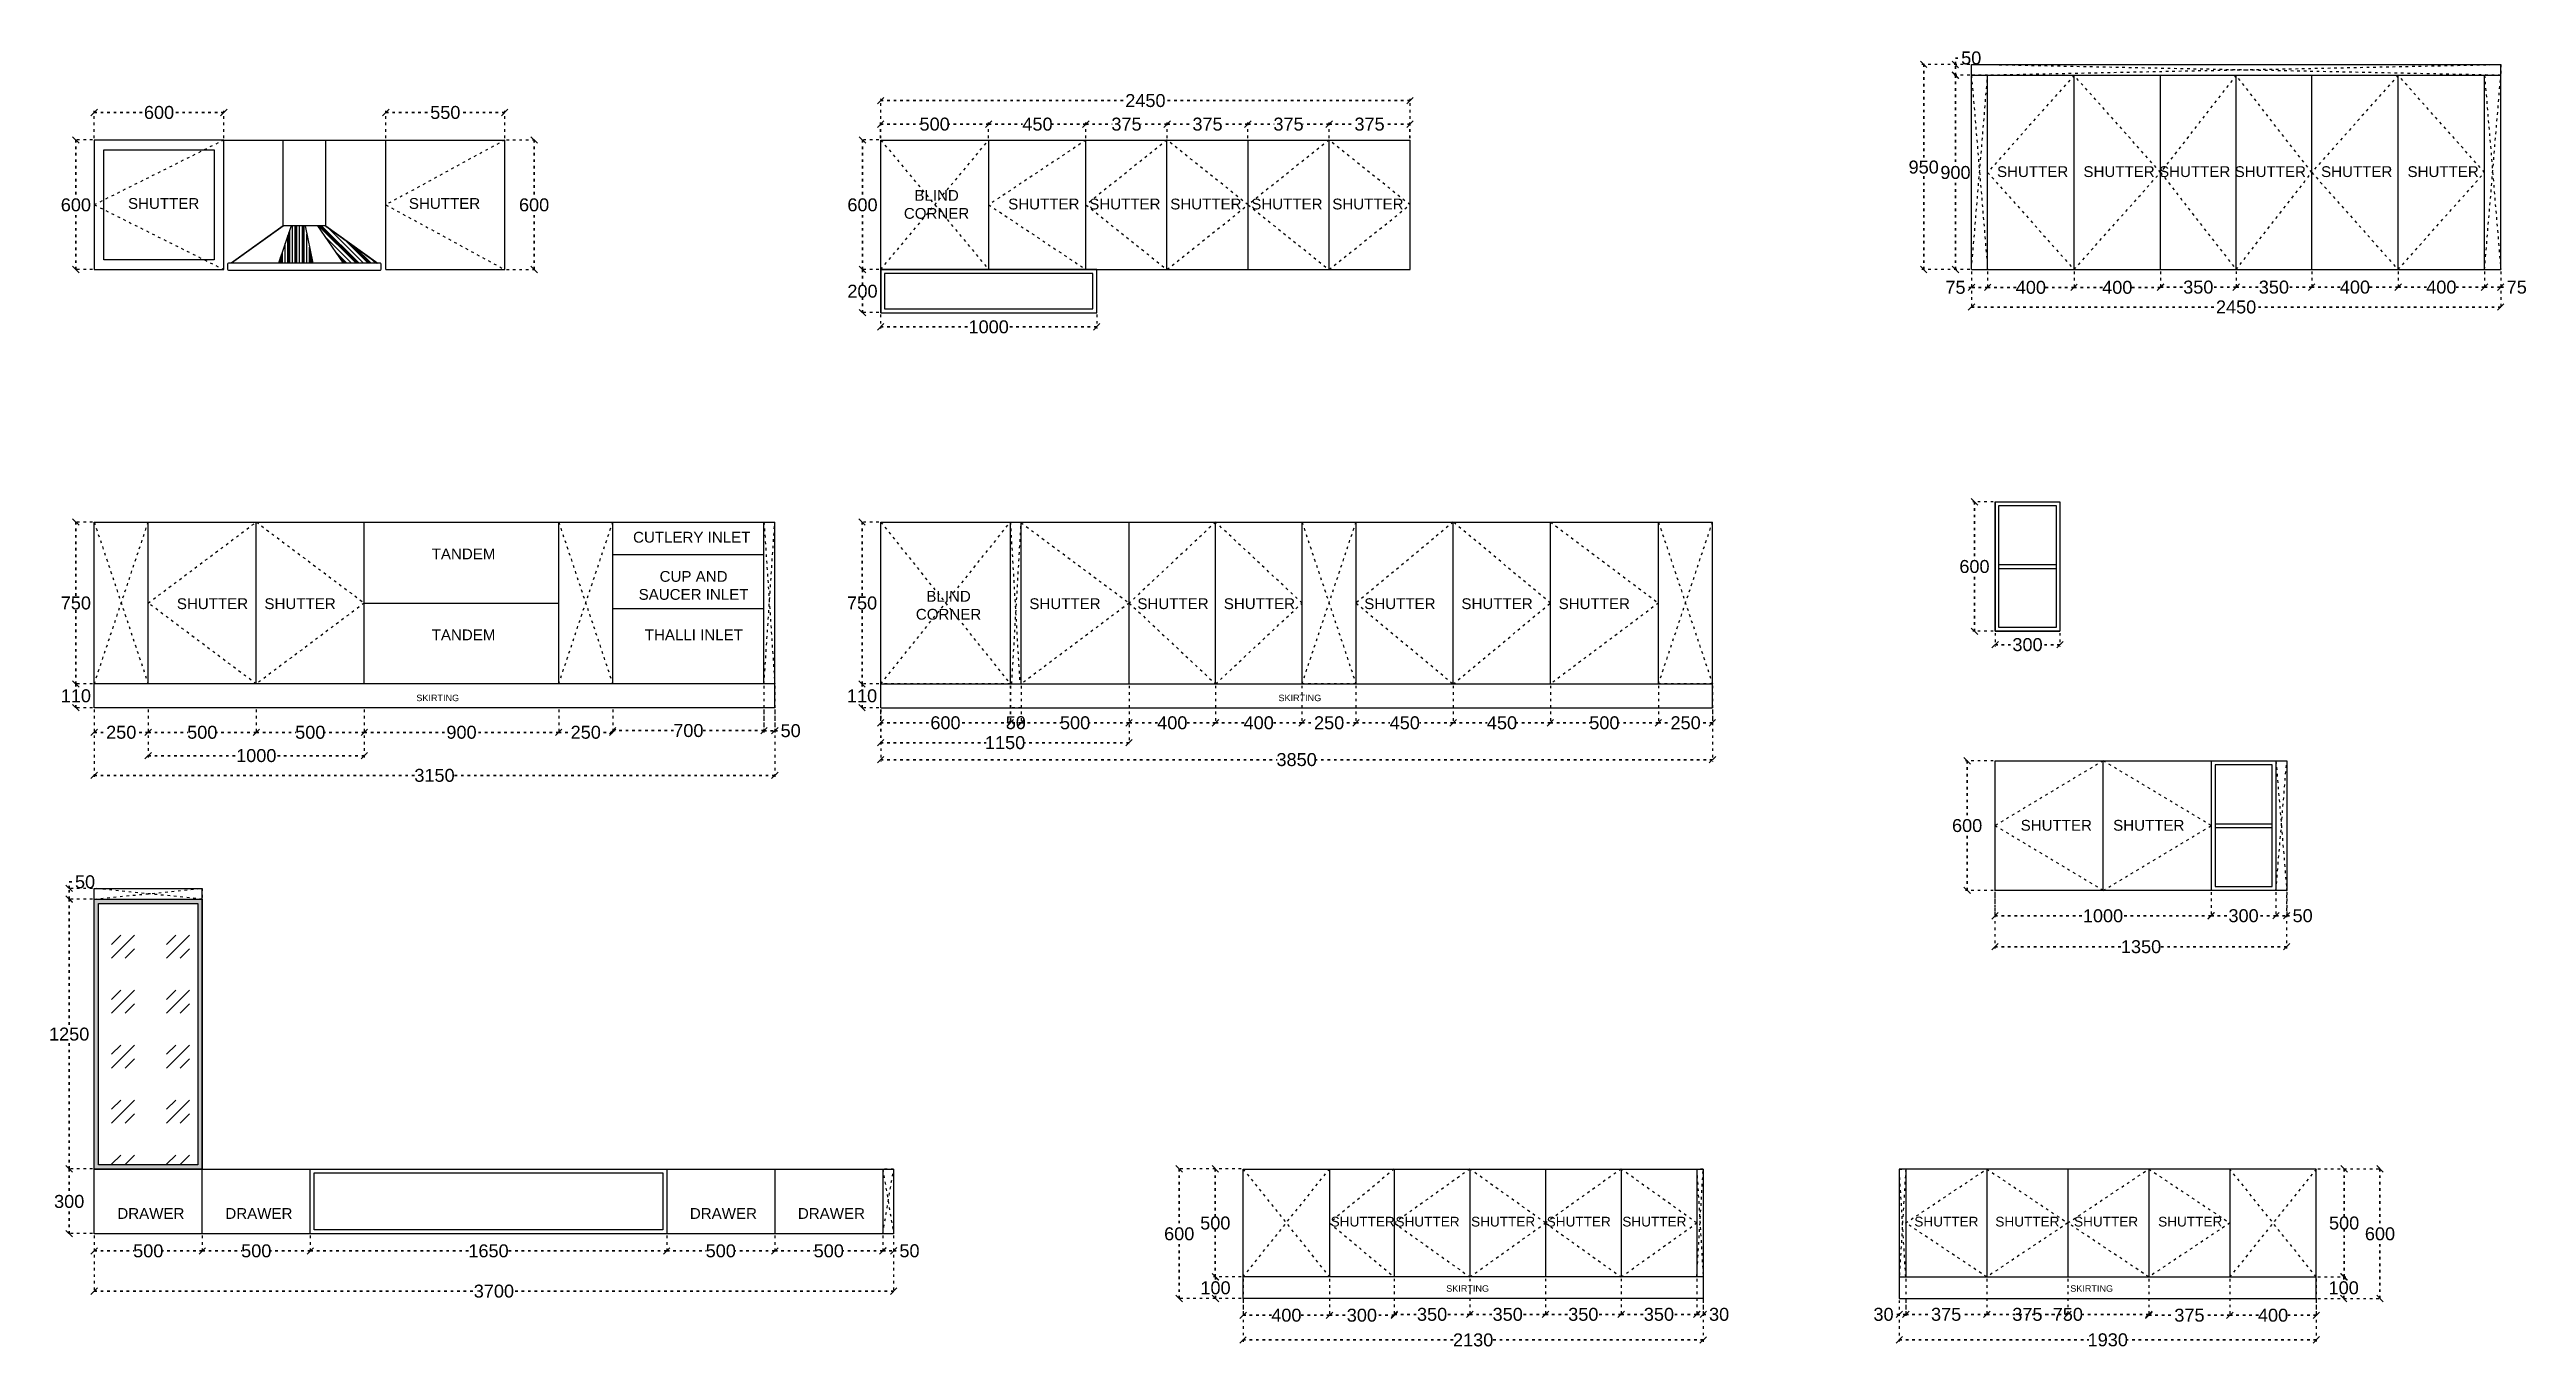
# Model space of a CAD drawing. Header units: millimetres. Extents: x 221542 to 643377, y 20779 to 241923.
# Drawn here: x 310529 to 321994, y 120380 to 126397 of the extents above; entities that cross this region are included whole.
import ezdxf

# ---------------------------------------------------------------- set-up
doc = ezdxf.new("R2010")
doc.units = ezdxf.units.MM
doc.header["$MEASUREMENT"] = 0
doc.linetypes.add('ACAD_ISO03W100', pattern=[30, 12, -18])
doc.layers.add('Walls', color=253, linetype='Continuous')
doc.styles.get("Standard").update_dxf_attribs({"font": 'arial.ttf'})
doc.dimstyles.get("Standard").update_dxf_attribs({"dimtxt": 60, "dimasz": 30, "dimexe": 7.75, "dimexo": 8.13, "dimgap": 0.63, "dimtad": 0, "dimtih": 1, "dimtoh": 1, "dimdec": 0, "dimzin": 0, "dimtxsty": 'Standard', "dimblk": 'OBLIQUE', "dimcen": 2.25, "dimclrd": 1, "dimclre": 1, "dimclrt": 1, "dimadec": 0, "dimazin": 0, "dimtfac": 1, "dimtdec": 0, "dimtofl": 0, "dimtmove": 0, "dimatfit": 3, "dimfxl": 1, "dimtolj": 1, "dimtzin": 0, "dimlwd": 30, "dimarcsym": 0})

msp = doc.modelspace()

# ---------------------------------------------------------------- texts
at = {"color": 7}
for s, width, insert, char_height, attachment_point in [('SHUTTER', 300.775, (319543.5, 125856.2), 50, 1), ('SHUTTER', 300.775, (319943.5, 125856.2), 50, 1), ('SHUTTER', 300.775, (320293.5, 125856.2), 50, 1), ('SHUTTER', 300.775, (320643.5, 125856.2), 50, 1), ('SHUTTER', 300.775, (321043.5, 125856.2), 50, 1), ('SHUTTER', 300.775, (321443.5, 125856.2), 50, 1), ('SHUTTER', 300.775, (310892.5, 125708.7), 50, 1), ('SHUTTER', 300.775, (312192.5, 125708.7), 50, 1), ('\\pxqc;BLIND \\PCORNER', 300.775, (314484.5, 125746.1), 50, 1), ('SHUTTER', 300.775, (314966.5, 125706.2), 50, 1), ('SHUTTER', 300.775, (315341.5, 125706.2), 50, 1), ('SHUTTER', 300.775, (315716.5, 125706.2), 50, 1), ('SHUTTER', 300.775, (316091.5, 125706.2), 50, 1), ('SHUTTER', 300.775, (316466.5, 125706.2), 50, 1), ('TANDEM', 300.775, (312298, 124085.5), 50, 1), ('\\pxqc;CUTLERY INLET ', 1084.346, (312959.5, 124162.8), 50, 1), ('\\pxqc;CUP AND SAUCER INLET ', 590.3, (313215, 123981.3), 50, 1), ('SHUTTER', 300.775, (311118.5, 123855), 50, 1), ('SHUTTER', 300.775, (311524, 123855), 50, 1), ('\\pxqc;BLIND \\PCORNER', 300.775, (314540, 123889.2), 50, 1), ('SHUTTER', 300.775, (315064.5, 123855), 50, 1), ('SHUTTER', 300.775, (315564.5, 123855), 50, 1), ('SHUTTER', 300.775, (315964.5, 123855), 50, 1), ('SHUTTER', 300.775, (316614.5, 123855), 50, 1), ('SHUTTER', 300.775, (317064.5, 123855), 50, 1), ('SHUTTER', 300.775, (317514.5, 123855), 50, 1), ('TANDEM', 300.775, (312298, 123710.5), 50, 1), ('\\pxqc;THALLI INLET ', 462.73, (313280, 123710.5), 50, 1), ('SHUTTER', 300.775, (319653, 122828.5), 50, 1), ('SHUTTER', 300.775, (320081, 122828.5), 50, 1), ('DRAWER', 300.775, (310843, 121030.5), 50, 1), ('DRAWER', 300.775, (311343, 121030.5), 50, 1), ('DRAWER', 300.775, (313493, 121030.5), 50, 1), ('DRAWER', 300.775, (313993, 121030.5), 50, 1), ('SHUTTER', 300.775, (316459, 120990.2), 45, 1), ('SHUTTER', 300.775, (316759, 120990.2), 45, 1), ('SHUTTER', 300.775, (317109, 120990.2), 45, 1), ('SHUTTER', 300.775, (317459, 120990.2), 45, 1), ('SHUTTER', 300.775, (317809, 120990.2), 45, 1), ('SHUTTER', 300.775, (319457.5, 120990.2), 45, 3), ('SHUTTER', 300.775, (319832.5, 120990.2), 45, 3), ('SHUTTER', 300.775, (320196.8, 120990.2), 45, 3), ('SHUTTER', 300.775, (320586, 120990.2), 45, 3)]:
    msp.add_mtext_dynamic_manual_height_columns(s, width=width, gutter_width=1213, heights=[0], dxfattribs=dict(at, insert=insert, char_height=char_height, attachment_point=attachment_point))
at = {"color": 18, "true_color": 0x000000, "char_height": 30}
for insert, attachment_point in [((312227, 123408.5), 1), ((316217.5, 123408.5), 1), ((316994, 120673), 1), ((320080.5, 120673), 3)]:
    msp.add_mtext_dynamic_manual_height_columns('SKIRTING', width=2764.543, gutter_width=1, heights=[238.1], dxfattribs=dict(at, insert=insert, attachment_point=attachment_point))

# ---------------------------------------------------------------- blocks, each defined once
blk = doc.blocks.new('_Oblique')
at = {"color": 0, "linetype": 'ByBlock', "lineweight": -2}
blk.add_line((-0.5, -0.5), (0.5, 0.5), dxfattribs=at)
blk = doc.blocks.new('*D936')
at = {"layer": 'Defpoints', "color": 0, "linetype": 'ACAD_ISO03W100', "transparency": 16777216}
for p in [(310736, 123348), (310986, 123348), (310736, 123234)]:
    blk.add_point(p, dxfattribs=at)
at = {"layer": 'Walls', "color": 1, "linetype": 'ACAD_ISO03W100', "lineweight": -2, "transparency": 16777216}
for p, q in [((310736, 123340), (310736, 123227)), ((310986, 123340), (310986, 123227))]:
    blk.add_line(p, q, dxfattribs=at)
at = {"layer": 'Walls', "color": 1, "linetype": 'ACAD_ISO03W100', "lineweight": 30, "transparency": 16777216}
for p, q in [((310736, 123234), (310794, 123234)), ((310986, 123234), (310928, 123234))]:
    blk.add_line(p, q, dxfattribs=at)
at = {"layer": 'Walls', "color": 1, "linetype": 'ACAD_ISO03W100', "lineweight": 30, "transparency": 16777216, "xscale": 30, "yscale": 30, "zscale": 30, "rotation": 180}
blk.add_blockref('_Oblique', (310736, 123234), dxfattribs=at)
at = {"layer": 'Walls', "color": 1, "linetype": 'ACAD_ISO03W100', "lineweight": 30, "transparency": 16777216, "xscale": 30, "yscale": 30, "zscale": 30}
blk.add_blockref('_Oblique', (310986, 123234), dxfattribs=at)
at = {"layer": 'Walls', "color": 1, "linetype": 'ACAD_ISO03W100', "transparency": 16777216, "insert": (310861, 123234), "char_height": 60, "attachment_point": 5}
blk.add_mtext('\\A1;250', dxfattribs=at)
blk = doc.blocks.new('*D937')
at = {"layer": 'Defpoints', "color": 0, "linetype": 'ACAD_ISO03W100', "transparency": 16777216}
for p in [(310986, 123348), (311486, 123348), (311486, 123234)]:
    blk.add_point(p, dxfattribs=at)
at = {"layer": 'Walls', "color": 1, "linetype": 'ACAD_ISO03W100', "lineweight": -2, "transparency": 16777216}
for p, q in [((310986, 123340), (310986, 123227)), ((311486, 123340), (311486, 123227))]:
    blk.add_line(p, q, dxfattribs=at)
at = {"layer": 'Walls', "color": 1, "linetype": 'ACAD_ISO03W100', "lineweight": 30, "transparency": 16777216}
for p, q in [((310986, 123234), (311169, 123234)), ((311486, 123234), (311303, 123234))]:
    blk.add_line(p, q, dxfattribs=at)
at = {"layer": 'Walls', "color": 1, "linetype": 'ACAD_ISO03W100', "lineweight": 30, "transparency": 16777216, "xscale": 30, "yscale": 30, "zscale": 30, "rotation": 180}
blk.add_blockref('_Oblique', (310986, 123234), dxfattribs=at)
at = {"layer": 'Walls', "color": 1, "linetype": 'ACAD_ISO03W100', "lineweight": 30, "transparency": 16777216, "xscale": 30, "yscale": 30, "zscale": 30}
blk.add_blockref('_Oblique', (311486, 123234), dxfattribs=at)
at = {"layer": 'Walls', "color": 1, "linetype": 'ACAD_ISO03W100', "transparency": 16777216, "insert": (311236, 123234), "char_height": 60, "attachment_point": 5}
blk.add_mtext('\\A1;500', dxfattribs=at)
blk = doc.blocks.new('*D938')
at = {"layer": 'Defpoints', "color": 0, "linetype": 'ACAD_ISO03W100', "transparency": 16777216}
for p in [(311986, 123348), (312886, 123348), (312886, 123234)]:
    blk.add_point(p, dxfattribs=at)
at = {"layer": 'Walls', "color": 1, "linetype": 'ACAD_ISO03W100', "lineweight": -2, "transparency": 16777216}
for p, q in [((311986, 123340), (311986, 123227)), ((312886, 123340), (312886, 123227))]:
    blk.add_line(p, q, dxfattribs=at)
at = {"layer": 'Walls', "color": 1, "linetype": 'ACAD_ISO03W100', "lineweight": 30, "transparency": 16777216}
for p, q in [((311986, 123234), (312369, 123234)), ((312886, 123234), (312503, 123234))]:
    blk.add_line(p, q, dxfattribs=at)
at = {"layer": 'Walls', "color": 1, "linetype": 'ACAD_ISO03W100', "lineweight": 30, "transparency": 16777216, "xscale": 30, "yscale": 30, "zscale": 30, "rotation": 180}
blk.add_blockref('_Oblique', (311986, 123234), dxfattribs=at)
at = {"layer": 'Walls', "color": 1, "linetype": 'ACAD_ISO03W100', "lineweight": 30, "transparency": 16777216, "xscale": 30, "yscale": 30, "zscale": 30}
blk.add_blockref('_Oblique', (312886, 123234), dxfattribs=at)
at = {"layer": 'Walls', "color": 1, "linetype": 'ACAD_ISO03W100', "transparency": 16777216, "insert": (312436, 123234), "char_height": 60, "attachment_point": 5}
blk.add_mtext('\\A1;900', dxfattribs=at)
blk = doc.blocks.new('*D939')
at = {"layer": 'Defpoints', "color": 0, "linetype": 'ACAD_ISO03W100', "transparency": 16777216}
for p in [(312886, 123348), (313136, 123348), (313136, 123234)]:
    blk.add_point(p, dxfattribs=at)
at = {"layer": 'Walls', "color": 1, "linetype": 'ACAD_ISO03W100', "lineweight": -2, "transparency": 16777216}
for p, q in [((312886, 123340), (312886, 123227)), ((313136, 123340), (313136, 123227))]:
    blk.add_line(p, q, dxfattribs=at)
at = {"layer": 'Walls', "color": 1, "linetype": 'ACAD_ISO03W100', "lineweight": 30, "transparency": 16777216}
for p, q in [((312886, 123234), (312944, 123234)), ((313136, 123234), (313078, 123234))]:
    blk.add_line(p, q, dxfattribs=at)
at = {"layer": 'Walls', "color": 1, "linetype": 'ACAD_ISO03W100', "lineweight": 30, "transparency": 16777216, "xscale": 30, "yscale": 30, "zscale": 30, "rotation": 180}
blk.add_blockref('_Oblique', (312886, 123234), dxfattribs=at)
at = {"layer": 'Walls', "color": 1, "linetype": 'ACAD_ISO03W100', "lineweight": 30, "transparency": 16777216, "xscale": 30, "yscale": 30, "zscale": 30}
blk.add_blockref('_Oblique', (313136, 123234), dxfattribs=at)
at = {"layer": 'Walls', "color": 1, "linetype": 'ACAD_ISO03W100', "transparency": 16777216, "insert": (313011, 123234), "char_height": 60, "attachment_point": 5}
blk.add_mtext('\\A1;250', dxfattribs=at)
blk = doc.blocks.new('*D940')
at = {"layer": 'Defpoints', "color": 0, "linetype": 'ACAD_ISO03W100', "transparency": 16777216}
for p in [(313136, 123348), (313836, 123348), (313836, 123242)]:
    blk.add_point(p, dxfattribs=at)
at = {"layer": 'Walls', "color": 1, "linetype": 'ACAD_ISO03W100', "lineweight": -2, "transparency": 16777216}
for p, q in [((313136, 123340), (313136, 123234)), ((313836, 123340), (313836, 123234))]:
    blk.add_line(p, q, dxfattribs=at)
at = {"layer": 'Walls', "color": 1, "linetype": 'ACAD_ISO03W100', "lineweight": 30, "transparency": 16777216}
for p, q in [((313136, 123242), (313419, 123242)), ((313836, 123242), (313553, 123242))]:
    blk.add_line(p, q, dxfattribs=at)
at = {"layer": 'Walls', "color": 1, "linetype": 'ACAD_ISO03W100', "lineweight": 30, "transparency": 16777216, "xscale": 30, "yscale": 30, "zscale": 30, "rotation": 180}
blk.add_blockref('_Oblique', (313136, 123242), dxfattribs=at)
at = {"layer": 'Walls', "color": 1, "linetype": 'ACAD_ISO03W100', "lineweight": 30, "transparency": 16777216, "xscale": 30, "yscale": 30, "zscale": 30}
blk.add_blockref('_Oblique', (313836, 123242), dxfattribs=at)
at = {"layer": 'Walls', "color": 1, "linetype": 'ACAD_ISO03W100', "transparency": 16777216, "insert": (313486, 123242), "char_height": 60, "attachment_point": 5}
blk.add_mtext('\\A1;700', dxfattribs=at)
blk = doc.blocks.new('*D941')
at = {"layer": 'Defpoints', "color": 0, "linetype": 'ACAD_ISO03W100', "transparency": 16777216}
for p in [(311486, 123348), (311986, 123348), (311986, 123234)]:
    blk.add_point(p, dxfattribs=at)
at = {"layer": 'Walls', "color": 1, "linetype": 'ACAD_ISO03W100', "lineweight": -2, "transparency": 16777216}
for p, q in [((311486, 123340), (311486, 123227)), ((311986, 123340), (311986, 123227))]:
    blk.add_line(p, q, dxfattribs=at)
at = {"layer": 'Walls', "color": 1, "linetype": 'ACAD_ISO03W100', "lineweight": 30, "transparency": 16777216}
for p, q in [((311486, 123234), (311669, 123234)), ((311986, 123234), (311803, 123234))]:
    blk.add_line(p, q, dxfattribs=at)
at = {"layer": 'Walls', "color": 1, "linetype": 'ACAD_ISO03W100', "lineweight": 30, "transparency": 16777216, "xscale": 30, "yscale": 30, "zscale": 30, "rotation": 180}
blk.add_blockref('_Oblique', (311486, 123234), dxfattribs=at)
at = {"layer": 'Walls', "color": 1, "linetype": 'ACAD_ISO03W100', "lineweight": 30, "transparency": 16777216, "xscale": 30, "yscale": 30, "zscale": 30}
blk.add_blockref('_Oblique', (311986, 123234), dxfattribs=at)
at = {"layer": 'Walls', "color": 1, "linetype": 'ACAD_ISO03W100', "transparency": 16777216, "insert": (311736, 123234), "char_height": 60, "attachment_point": 5}
blk.add_mtext('\\A1;500', dxfattribs=at)
blk = doc.blocks.new('*D942')
at = {"layer": 'Defpoints', "color": 0, "linetype": 'ACAD_ISO03W100', "transparency": 16777216}
for p in [(310986, 123348), (311986, 123348), (311986, 123126)]:
    blk.add_point(p, dxfattribs=at)
at = {"layer": 'Walls', "color": 1, "linetype": 'ACAD_ISO03W100', "lineweight": -2, "transparency": 16777216}
for p, q in [((310986, 123340), (310986, 123118)), ((311986, 123340), (311986, 123118))]:
    blk.add_line(p, q, dxfattribs=at)
at = {"layer": 'Walls', "color": 1, "linetype": 'ACAD_ISO03W100', "lineweight": 30, "transparency": 16777216}
for p, q in [((310986, 123126), (311399, 123126)), ((311986, 123126), (311573, 123126))]:
    blk.add_line(p, q, dxfattribs=at)
at = {"layer": 'Walls', "color": 1, "linetype": 'ACAD_ISO03W100', "lineweight": 30, "transparency": 16777216, "xscale": 30, "yscale": 30, "zscale": 30, "rotation": 180}
blk.add_blockref('_Oblique', (310986, 123126), dxfattribs=at)
at = {"layer": 'Walls', "color": 1, "linetype": 'ACAD_ISO03W100', "lineweight": 30, "transparency": 16777216, "xscale": 30, "yscale": 30, "zscale": 30}
blk.add_blockref('_Oblique', (311986, 123126), dxfattribs=at)
at = {"layer": 'Walls', "color": 1, "linetype": 'ACAD_ISO03W100', "transparency": 16777216, "insert": (311486, 123126), "char_height": 60, "attachment_point": 5}
blk.add_mtext('\\A1;1000', dxfattribs=at)
blk = doc.blocks.new('*D943')
at = {"layer": 'Defpoints', "color": 0, "linetype": 'ACAD_ISO03W100', "transparency": 16777216}
for p in [(310651, 123458), (310736, 123458), (310736, 123348)]:
    blk.add_point(p, dxfattribs=at)
at = {"layer": 'Walls', "color": 1, "linetype": 'ACAD_ISO03W100', "lineweight": -2, "transparency": 16777216}
for p, q in [((310728, 123458), (310643, 123458)), ((310728, 123348), (310643, 123348))]:
    blk.add_line(p, q, dxfattribs=at)
at = {"layer": 'Walls', "color": 1, "linetype": 'ACAD_ISO03W100', "lineweight": 30, "transparency": 16777216}
for p, q in [((310651, 123458), (310651, 123434)), ((310651, 123348), (310651, 123372))]:
    blk.add_line(p, q, dxfattribs=at)
at = {"layer": 'Walls', "color": 1, "linetype": 'ACAD_ISO03W100', "lineweight": 30, "transparency": 16777216, "xscale": 30, "yscale": 30, "zscale": 30}
for p, rotation in [((310651, 123458), 90), ((310651, 123348), 270)]:
    blk.add_blockref('_Oblique', p, dxfattribs=dict(at, rotation=rotation))
at = {"layer": 'Walls', "color": 1, "linetype": 'ACAD_ISO03W100', "transparency": 16777216, "insert": (310651, 123403), "char_height": 60, "attachment_point": 5}
blk.add_mtext('\\A1;110', dxfattribs=at)
blk = doc.blocks.new('*D944')
at = {"layer": 'Defpoints', "color": 0, "linetype": 'ACAD_ISO03W100', "transparency": 16777216}
for p in [(310651, 124208), (310736, 124208), (310736, 123458)]:
    blk.add_point(p, dxfattribs=at)
at = {"layer": 'Walls', "color": 1, "linetype": 'ACAD_ISO03W100', "lineweight": -2, "transparency": 16777216}
for p, q in [((310728, 124208), (310643, 124208)), ((310728, 123458), (310643, 123458))]:
    blk.add_line(p, q, dxfattribs=at)
at = {"layer": 'Walls', "color": 1, "linetype": 'ACAD_ISO03W100', "lineweight": 30, "transparency": 16777216}
for p, q in [((310651, 124208), (310651, 123864)), ((310651, 123458), (310651, 123802))]:
    blk.add_line(p, q, dxfattribs=at)
at = {"layer": 'Walls', "color": 1, "linetype": 'ACAD_ISO03W100', "lineweight": 30, "transparency": 16777216, "xscale": 30, "yscale": 30, "zscale": 30}
for p, rotation in [((310651, 124208), 90), ((310651, 123458), 270)]:
    blk.add_blockref('_Oblique', p, dxfattribs=dict(at, rotation=rotation))
at = {"layer": 'Walls', "color": 1, "linetype": 'ACAD_ISO03W100', "transparency": 16777216, "insert": (310651, 123833), "char_height": 60, "attachment_point": 5}
blk.add_mtext('\\A1;750', dxfattribs=at)
blk = doc.blocks.new('*D949')
at = {"layer": 'Defpoints', "color": 0, "linetype": 'ACAD_ISO03W100', "transparency": 16777216}
for p in [(315526, 123458), (314376, 123348), (315526, 123186)]:
    blk.add_point(p, dxfattribs=at)
at = {"layer": 'Walls', "color": 1, "linetype": 'ACAD_ISO03W100', "lineweight": -2, "transparency": 16777216}
for p, q in [((315526, 123450), (315526, 123179)), ((314376, 123340), (314376, 123179))]:
    blk.add_line(p, q, dxfattribs=at)
at = {"layer": 'Walls', "color": 1, "linetype": 'ACAD_ISO03W100', "lineweight": 30, "transparency": 16777216}
for p, q in [((314376, 123186), (314864, 123186)), ((315526, 123186), (315039, 123186))]:
    blk.add_line(p, q, dxfattribs=at)
at = {"layer": 'Walls', "color": 1, "linetype": 'ACAD_ISO03W100', "lineweight": 30, "transparency": 16777216, "xscale": 30, "yscale": 30, "zscale": 30, "rotation": 180}
blk.add_blockref('_Oblique', (314376, 123186), dxfattribs=at)
at = {"layer": 'Walls', "color": 1, "linetype": 'ACAD_ISO03W100', "lineweight": 30, "transparency": 16777216, "xscale": 30, "yscale": 30, "zscale": 30}
blk.add_blockref('_Oblique', (315526, 123186), dxfattribs=at)
at = {"layer": 'Walls', "color": 1, "linetype": 'ACAD_ISO03W100', "transparency": 16777216, "insert": (314952, 123186), "char_height": 60, "attachment_point": 5}
blk.add_mtext('\\A1;1150', dxfattribs=at)
blk = doc.blocks.new('*D950')
at = {"layer": 'Defpoints', "color": 0, "linetype": 'ACAD_ISO03W100', "transparency": 16777216}
for p in [(315026, 123458), (315526, 123458), (315526, 123278)]:
    blk.add_point(p, dxfattribs=at)
at = {"layer": 'Walls', "color": 1, "linetype": 'ACAD_ISO03W100', "lineweight": -2, "transparency": 16777216}
for p, q in [((315026, 123450), (315026, 123271)), ((315526, 123450), (315526, 123271))]:
    blk.add_line(p, q, dxfattribs=at)
at = {"layer": 'Walls', "color": 1, "linetype": 'ACAD_ISO03W100', "lineweight": 30, "transparency": 16777216}
for p, q in [((315026, 123278), (315210, 123278)), ((315526, 123278), (315343, 123278))]:
    blk.add_line(p, q, dxfattribs=at)
at = {"layer": 'Walls', "color": 1, "linetype": 'ACAD_ISO03W100', "lineweight": 30, "transparency": 16777216, "xscale": 30, "yscale": 30, "zscale": 30, "rotation": 180}
blk.add_blockref('_Oblique', (315026, 123278), dxfattribs=at)
at = {"layer": 'Walls', "color": 1, "linetype": 'ACAD_ISO03W100', "lineweight": 30, "transparency": 16777216, "xscale": 30, "yscale": 30, "zscale": 30}
blk.add_blockref('_Oblique', (315526, 123278), dxfattribs=at)
at = {"layer": 'Walls', "color": 1, "linetype": 'ACAD_ISO03W100', "transparency": 16777216, "insert": (315276, 123278), "char_height": 60, "attachment_point": 5}
blk.add_mtext('\\A1;500', dxfattribs=at)
blk = doc.blocks.new('*D951')
at = {"layer": 'Defpoints', "color": 0, "linetype": 'ACAD_ISO03W100', "transparency": 16777216}
for p in [(314976.5, 123458), (315026.5, 123458), (314976.5, 123278.5)]:
    blk.add_point(p, dxfattribs=at)
at = {"layer": 'Walls', "color": 1, "linetype": 'ACAD_ISO03W100', "lineweight": -2, "transparency": 16777216}
for p, q in [((314976.5, 123449.87), (314976.5, 123270.75)), ((315026.5, 123449.87), (315026.5, 123270.75))]:
    blk.add_line(p, q, dxfattribs=at)
at = {"layer": 'Walls', "color": 1, "linetype": 'ACAD_ISO03W100', "lineweight": 30, "transparency": 16777216}
blk.add_line((315026.5, 123278.5), (314976.5, 123278.5), dxfattribs=at)
at = {"layer": 'Walls', "color": 1, "linetype": 'ACAD_ISO03W100', "lineweight": 30, "transparency": 16777216, "xscale": 30, "yscale": 30, "zscale": 30, "rotation": 180}
blk.add_blockref('_Oblique', (314976.5, 123278.5), dxfattribs=at)
at = {"layer": 'Walls', "color": 1, "linetype": 'ACAD_ISO03W100', "lineweight": 30, "transparency": 16777216, "xscale": 30, "yscale": 30, "zscale": 30}
blk.add_blockref('_Oblique', (315026.5, 123278.5), dxfattribs=at)
at = {"layer": 'Walls', "color": 1, "linetype": 'ACAD_ISO03W100', "transparency": 16777216, "insert": (315001.5, 123278.5), "char_height": 60, "attachment_point": 5}
blk.add_mtext('\\A1;50', dxfattribs=at)
blk = doc.blocks.new('*D952')
at = {"layer": 'Defpoints', "color": 0, "linetype": 'ACAD_ISO03W100', "transparency": 16777216}
for p in [(314376, 123458), (314976, 123458), (314976, 123278)]:
    blk.add_point(p, dxfattribs=at)
at = {"layer": 'Walls', "color": 1, "linetype": 'ACAD_ISO03W100', "lineweight": -2, "transparency": 16777216}
for p, q in [((314376, 123450), (314376, 123271)), ((314976, 123450), (314976, 123271))]:
    blk.add_line(p, q, dxfattribs=at)
at = {"layer": 'Walls', "color": 1, "linetype": 'ACAD_ISO03W100', "lineweight": 30, "transparency": 16777216}
for p, q in [((314376, 123278), (314610, 123278)), ((314976, 123278), (314743, 123278))]:
    blk.add_line(p, q, dxfattribs=at)
at = {"layer": 'Walls', "color": 1, "linetype": 'ACAD_ISO03W100', "lineweight": 30, "transparency": 16777216, "xscale": 30, "yscale": 30, "zscale": 30, "rotation": 180}
blk.add_blockref('_Oblique', (314376, 123278), dxfattribs=at)
at = {"layer": 'Walls', "color": 1, "linetype": 'ACAD_ISO03W100', "lineweight": 30, "transparency": 16777216, "xscale": 30, "yscale": 30, "zscale": 30}
blk.add_blockref('_Oblique', (314976, 123278), dxfattribs=at)
at = {"layer": 'Walls', "color": 1, "linetype": 'ACAD_ISO03W100', "transparency": 16777216, "insert": (314676, 123278), "char_height": 60, "attachment_point": 5}
blk.add_mtext('\\A1;600', dxfattribs=at)
blk = doc.blocks.new('*D953')
at = {"layer": 'Defpoints', "color": 0, "linetype": 'ACAD_ISO03W100', "transparency": 16777216}
for p in [(315526, 123458), (315926, 123458), (315926, 123278)]:
    blk.add_point(p, dxfattribs=at)
at = {"layer": 'Walls', "color": 1, "linetype": 'ACAD_ISO03W100', "lineweight": -2, "transparency": 16777216}
for p, q in [((315526, 123450), (315526, 123271)), ((315926, 123450), (315926, 123271))]:
    blk.add_line(p, q, dxfattribs=at)
at = {"layer": 'Walls', "color": 1, "linetype": 'ACAD_ISO03W100', "lineweight": 30, "transparency": 16777216}
for p, q in [((315526, 123278), (315658, 123278)), ((315926, 123278), (315795, 123278))]:
    blk.add_line(p, q, dxfattribs=at)
at = {"layer": 'Walls', "color": 1, "linetype": 'ACAD_ISO03W100', "lineweight": 30, "transparency": 16777216, "xscale": 30, "yscale": 30, "zscale": 30, "rotation": 180}
blk.add_blockref('_Oblique', (315526, 123278), dxfattribs=at)
at = {"layer": 'Walls', "color": 1, "linetype": 'ACAD_ISO03W100', "lineweight": 30, "transparency": 16777216, "xscale": 30, "yscale": 30, "zscale": 30}
blk.add_blockref('_Oblique', (315926, 123278), dxfattribs=at)
at = {"layer": 'Walls', "color": 1, "linetype": 'ACAD_ISO03W100', "transparency": 16777216, "insert": (315726, 123278), "char_height": 60, "attachment_point": 5}
blk.add_mtext('\\A1;400', dxfattribs=at)
blk = doc.blocks.new('*D954')
at = {"layer": 'Defpoints', "color": 0, "linetype": 'ACAD_ISO03W100', "transparency": 16777216}
for p in [(315926, 123458), (316326, 123458), (316326, 123278)]:
    blk.add_point(p, dxfattribs=at)
at = {"layer": 'Walls', "color": 1, "linetype": 'ACAD_ISO03W100', "lineweight": -2, "transparency": 16777216}
for p, q in [((315926, 123450), (315926, 123270)), ((316326, 123450), (316326, 123270))]:
    blk.add_line(p, q, dxfattribs=at)
at = {"layer": 'Walls', "color": 1, "linetype": 'ACAD_ISO03W100', "lineweight": 30, "transparency": 16777216}
for p, q in [((315926, 123278), (316058, 123278)), ((316326, 123278), (316195, 123278))]:
    blk.add_line(p, q, dxfattribs=at)
at = {"layer": 'Walls', "color": 1, "linetype": 'ACAD_ISO03W100', "lineweight": 30, "transparency": 16777216, "xscale": 30, "yscale": 30, "zscale": 30, "rotation": 180}
blk.add_blockref('_Oblique', (315926, 123278), dxfattribs=at)
at = {"layer": 'Walls', "color": 1, "linetype": 'ACAD_ISO03W100', "lineweight": 30, "transparency": 16777216, "xscale": 30, "yscale": 30, "zscale": 30}
blk.add_blockref('_Oblique', (316326, 123278), dxfattribs=at)
at = {"layer": 'Walls', "color": 1, "linetype": 'ACAD_ISO03W100', "transparency": 16777216, "insert": (316126, 123278), "char_height": 60, "attachment_point": 5}
blk.add_mtext('\\A1;400', dxfattribs=at)
blk = doc.blocks.new('*D955')
at = {"layer": 'Defpoints', "color": 0, "linetype": 'ACAD_ISO03W100', "transparency": 16777216}
for p in [(316326, 123458), (316576, 123458), (316576, 123278)]:
    blk.add_point(p, dxfattribs=at)
at = {"layer": 'Walls', "color": 1, "linetype": 'ACAD_ISO03W100', "lineweight": -2, "transparency": 16777216}
for p, q in [((316326, 123450), (316326, 123270)), ((316576, 123450), (316576, 123270))]:
    blk.add_line(p, q, dxfattribs=at)
at = {"layer": 'Walls', "color": 1, "linetype": 'ACAD_ISO03W100', "lineweight": 30, "transparency": 16777216}
for p, q in [((316326, 123278), (316384, 123278)), ((316576, 123278), (316519, 123278))]:
    blk.add_line(p, q, dxfattribs=at)
at = {"layer": 'Walls', "color": 1, "linetype": 'ACAD_ISO03W100', "lineweight": 30, "transparency": 16777216, "xscale": 30, "yscale": 30, "zscale": 30, "rotation": 180}
blk.add_blockref('_Oblique', (316326, 123278), dxfattribs=at)
at = {"layer": 'Walls', "color": 1, "linetype": 'ACAD_ISO03W100', "lineweight": 30, "transparency": 16777216, "xscale": 30, "yscale": 30, "zscale": 30}
blk.add_blockref('_Oblique', (316576, 123278), dxfattribs=at)
at = {"layer": 'Walls', "color": 1, "linetype": 'ACAD_ISO03W100', "transparency": 16777216, "insert": (316452, 123278), "char_height": 60, "attachment_point": 5}
blk.add_mtext('\\A1;250', dxfattribs=at)
blk = doc.blocks.new('*D956')
at = {"layer": 'Defpoints', "color": 0, "linetype": 'ACAD_ISO03W100', "transparency": 16777216}
for p in [(316576, 123458), (317026, 123458), (316576, 123278)]:
    blk.add_point(p, dxfattribs=at)
at = {"layer": 'Walls', "color": 1, "linetype": 'ACAD_ISO03W100', "lineweight": -2, "transparency": 16777216}
for p, q in [((316576, 123450), (316576, 123270)), ((317026, 123450), (317026, 123270))]:
    blk.add_line(p, q, dxfattribs=at)
at = {"layer": 'Walls', "color": 1, "linetype": 'ACAD_ISO03W100', "lineweight": 30, "transparency": 16777216}
for p, q in [((316576, 123278), (316733, 123278)), ((317026, 123278), (316870, 123278))]:
    blk.add_line(p, q, dxfattribs=at)
at = {"layer": 'Walls', "color": 1, "linetype": 'ACAD_ISO03W100', "lineweight": 30, "transparency": 16777216, "xscale": 30, "yscale": 30, "zscale": 30, "rotation": 180}
blk.add_blockref('_Oblique', (316576, 123278), dxfattribs=at)
at = {"layer": 'Walls', "color": 1, "linetype": 'ACAD_ISO03W100', "lineweight": 30, "transparency": 16777216, "xscale": 30, "yscale": 30, "zscale": 30}
blk.add_blockref('_Oblique', (317026, 123278), dxfattribs=at)
at = {"layer": 'Walls', "color": 1, "linetype": 'ACAD_ISO03W100', "transparency": 16777216, "insert": (316802, 123278), "char_height": 60, "attachment_point": 5}
blk.add_mtext('\\A1;450', dxfattribs=at)
blk = doc.blocks.new('*D957')
at = {"layer": 'Defpoints', "color": 0, "linetype": 'ACAD_ISO03W100', "transparency": 16777216}
for p in [(317026, 123458), (317476, 123458), (317026, 123278)]:
    blk.add_point(p, dxfattribs=at)
at = {"layer": 'Walls', "color": 1, "linetype": 'ACAD_ISO03W100', "lineweight": -2, "transparency": 16777216}
for p, q in [((317026, 123450), (317026, 123270)), ((317476, 123450), (317476, 123270))]:
    blk.add_line(p, q, dxfattribs=at)
at = {"layer": 'Walls', "color": 1, "linetype": 'ACAD_ISO03W100', "lineweight": 30, "transparency": 16777216}
for p, q in [((317026, 123278), (317183, 123278)), ((317476, 123278), (317320, 123278))]:
    blk.add_line(p, q, dxfattribs=at)
at = {"layer": 'Walls', "color": 1, "linetype": 'ACAD_ISO03W100', "lineweight": 30, "transparency": 16777216, "xscale": 30, "yscale": 30, "zscale": 30, "rotation": 180}
blk.add_blockref('_Oblique', (317026, 123278), dxfattribs=at)
at = {"layer": 'Walls', "color": 1, "linetype": 'ACAD_ISO03W100', "lineweight": 30, "transparency": 16777216, "xscale": 30, "yscale": 30, "zscale": 30}
blk.add_blockref('_Oblique', (317476, 123278), dxfattribs=at)
at = {"layer": 'Walls', "color": 1, "linetype": 'ACAD_ISO03W100', "transparency": 16777216, "insert": (317252, 123278), "char_height": 60, "attachment_point": 5}
blk.add_mtext('\\A1;450', dxfattribs=at)
blk = doc.blocks.new('*D958')
at = {"layer": 'Defpoints', "color": 0, "linetype": 'ACAD_ISO03W100', "transparency": 16777216}
for p in [(317476, 123458), (317976, 123458), (317476, 123278)]:
    blk.add_point(p, dxfattribs=at)
at = {"layer": 'Walls', "color": 1, "linetype": 'ACAD_ISO03W100', "lineweight": -2, "transparency": 16777216}
for p, q in [((317476, 123450), (317476, 123270)), ((317976, 123450), (317976, 123270))]:
    blk.add_line(p, q, dxfattribs=at)
at = {"layer": 'Walls', "color": 1, "linetype": 'ACAD_ISO03W100', "lineweight": 30, "transparency": 16777216}
for p, q in [((317476, 123278), (317660, 123278)), ((317976, 123278), (317793, 123278))]:
    blk.add_line(p, q, dxfattribs=at)
at = {"layer": 'Walls', "color": 1, "linetype": 'ACAD_ISO03W100', "lineweight": 30, "transparency": 16777216, "xscale": 30, "yscale": 30, "zscale": 30, "rotation": 180}
blk.add_blockref('_Oblique', (317476, 123278), dxfattribs=at)
at = {"layer": 'Walls', "color": 1, "linetype": 'ACAD_ISO03W100', "lineweight": 30, "transparency": 16777216, "xscale": 30, "yscale": 30, "zscale": 30}
blk.add_blockref('_Oblique', (317976, 123278), dxfattribs=at)
at = {"layer": 'Walls', "color": 1, "linetype": 'ACAD_ISO03W100', "transparency": 16777216, "insert": (317726, 123278), "char_height": 60, "attachment_point": 5}
blk.add_mtext('\\A1;500', dxfattribs=at)
blk = doc.blocks.new('*D959')
at = {"layer": 'Defpoints', "color": 0, "linetype": 'ACAD_ISO03W100', "transparency": 16777216}
for p in [(317976, 123458), (318226, 123458), (318226, 123278)]:
    blk.add_point(p, dxfattribs=at)
at = {"layer": 'Walls', "color": 1, "linetype": 'ACAD_ISO03W100', "lineweight": -2, "transparency": 16777216}
for p, q in [((317976, 123450), (317976, 123270)), ((318226, 123450), (318226, 123270))]:
    blk.add_line(p, q, dxfattribs=at)
at = {"layer": 'Walls', "color": 1, "linetype": 'ACAD_ISO03W100', "lineweight": 30, "transparency": 16777216}
for p, q in [((317976, 123278), (318034, 123278)), ((318226, 123278), (318169, 123278))]:
    blk.add_line(p, q, dxfattribs=at)
at = {"layer": 'Walls', "color": 1, "linetype": 'ACAD_ISO03W100', "lineweight": 30, "transparency": 16777216, "xscale": 30, "yscale": 30, "zscale": 30, "rotation": 180}
blk.add_blockref('_Oblique', (317976, 123278), dxfattribs=at)
at = {"layer": 'Walls', "color": 1, "linetype": 'ACAD_ISO03W100', "lineweight": 30, "transparency": 16777216, "xscale": 30, "yscale": 30, "zscale": 30}
blk.add_blockref('_Oblique', (318226, 123278), dxfattribs=at)
at = {"layer": 'Walls', "color": 1, "linetype": 'ACAD_ISO03W100', "transparency": 16777216, "insert": (318102, 123278), "char_height": 60, "attachment_point": 5}
blk.add_mtext('\\A1;250', dxfattribs=at)
blk = doc.blocks.new('*D960')
at = {"layer": 'Defpoints', "color": 0, "linetype": 'ACAD_ISO03W100', "transparency": 16777216}
for p in [(314290, 123458), (314377, 123458), (314377, 123348)]:
    blk.add_point(p, dxfattribs=at)
at = {"layer": 'Walls', "color": 1, "linetype": 'ACAD_ISO03W100', "lineweight": -2, "transparency": 16777216}
for p, q in [((314368, 123458), (314282, 123458)), ((314368, 123348), (314282, 123348))]:
    blk.add_line(p, q, dxfattribs=at)
at = {"layer": 'Walls', "color": 1, "linetype": 'ACAD_ISO03W100', "lineweight": 30, "transparency": 16777216}
for p, q in [((314290, 123458), (314290, 123434)), ((314290, 123348), (314290, 123372))]:
    blk.add_line(p, q, dxfattribs=at)
at = {"layer": 'Walls', "color": 1, "linetype": 'ACAD_ISO03W100', "lineweight": 30, "transparency": 16777216, "xscale": 30, "yscale": 30, "zscale": 30}
for p, rotation in [((314290, 123458), 90), ((314290, 123348), 270)]:
    blk.add_blockref('_Oblique', p, dxfattribs=dict(at, rotation=rotation))
at = {"layer": 'Walls', "color": 1, "linetype": 'ACAD_ISO03W100', "transparency": 16777216, "insert": (314290, 123403), "char_height": 60, "attachment_point": 5}
blk.add_mtext('\\A1;110', dxfattribs=at)
blk = doc.blocks.new('*D961')
at = {"layer": 'Defpoints', "color": 0, "linetype": 'ACAD_ISO03W100', "transparency": 16777216}
for p in [(314290, 124208), (314377, 124208), (314377, 123458)]:
    blk.add_point(p, dxfattribs=at)
at = {"layer": 'Walls', "color": 1, "linetype": 'ACAD_ISO03W100', "lineweight": -2, "transparency": 16777216}
for p, q in [((314368, 124208), (314282, 124208)), ((314368, 123458), (314282, 123458))]:
    blk.add_line(p, q, dxfattribs=at)
at = {"layer": 'Walls', "color": 1, "linetype": 'ACAD_ISO03W100', "lineweight": 30, "transparency": 16777216}
for p, q in [((314290, 124208), (314290, 123864)), ((314290, 123458), (314290, 123802))]:
    blk.add_line(p, q, dxfattribs=at)
at = {"layer": 'Walls', "color": 1, "linetype": 'ACAD_ISO03W100', "lineweight": 30, "transparency": 16777216, "xscale": 30, "yscale": 30, "zscale": 30}
for p, rotation in [((314290, 124208), 90), ((314290, 123458), 270)]:
    blk.add_blockref('_Oblique', p, dxfattribs=dict(at, rotation=rotation))
at = {"layer": 'Walls', "color": 1, "linetype": 'ACAD_ISO03W100', "transparency": 16777216, "insert": (314290, 123833), "char_height": 60, "attachment_point": 5}
blk.add_mtext('\\A1;750', dxfattribs=at)
blk = doc.blocks.new('*D962')
at = {"layer": 'Defpoints', "color": 0, "linetype": 'ACAD_ISO03W100', "transparency": 16777216}
for p in [(313836, 123458), (313886, 123458), (313886, 123241.5)]:
    blk.add_point(p, dxfattribs=at)
at = {"layer": 'Walls', "color": 1, "linetype": 'ACAD_ISO03W100', "lineweight": -2, "transparency": 16777216}
for p, q in [((313836, 123449.87), (313836, 123233.75)), ((313886, 123449.87), (313886, 123233.75))]:
    blk.add_line(p, q, dxfattribs=at)
at = {"layer": 'Walls', "color": 1, "linetype": 'ACAD_ISO03W100', "lineweight": 30, "transparency": 16777216}
for p, q in [((313836, 123241.5), (313886, 123241.5)), ((313886, 123241.5), (313916, 123241.5))]:
    blk.add_line(p, q, dxfattribs=at)
at = {"layer": 'Walls', "color": 1, "linetype": 'ACAD_ISO03W100', "lineweight": 30, "transparency": 16777216, "xscale": 30, "yscale": 30, "zscale": 30, "rotation": 180}
blk.add_blockref('_Oblique', (313836, 123241.5), dxfattribs=at)
at = {"layer": 'Walls', "color": 1, "linetype": 'ACAD_ISO03W100', "lineweight": 30, "transparency": 16777216, "xscale": 30, "yscale": 30, "zscale": 30}
blk.add_blockref('_Oblique', (313886, 123241.5), dxfattribs=at)
at = {"layer": 'Walls', "color": 1, "linetype": 'ACAD_ISO03W100', "transparency": 16777216, "insert": (313959.50176, 123241.5), "char_height": 60, "attachment_point": 5}
blk.add_mtext('\\A1;50', dxfattribs=at)
blk = doc.blocks.new('*D972')
at = {"layer": 'Defpoints', "color": 0, "linetype": 'ACAD_ISO03W100', "transparency": 16777216}
for p in [(310736, 123348), (313886, 123348), (313886, 123034.5)]:
    blk.add_point(p, dxfattribs=at)
at = {"layer": 'Walls', "color": 1, "linetype": 'ACAD_ISO03W100', "lineweight": -2, "transparency": 16777216}
for p, q in [((310736, 123339.87), (310736, 123026.75)), ((313886, 123339.87), (313886, 123026.75))]:
    blk.add_line(p, q, dxfattribs=at)
at = {"layer": 'Walls', "color": 1, "linetype": 'ACAD_ISO03W100', "lineweight": 30, "transparency": 16777216}
for p, q in [((310736, 123034.5), (312220.90206, 123034.5)), ((313886, 123034.5), (312401.09794, 123034.5))]:
    blk.add_line(p, q, dxfattribs=at)
at = {"layer": 'Walls', "color": 1, "linetype": 'ACAD_ISO03W100', "lineweight": 30, "transparency": 16777216, "xscale": 30, "yscale": 30, "zscale": 30, "rotation": 180}
blk.add_blockref('_Oblique', (310736, 123034.5), dxfattribs=at)
at = {"layer": 'Walls', "color": 1, "linetype": 'ACAD_ISO03W100', "lineweight": 30, "transparency": 16777216, "xscale": 30, "yscale": 30, "zscale": 30}
blk.add_blockref('_Oblique', (313886, 123034.5), dxfattribs=at)
at = {"layer": 'Walls', "color": 1, "linetype": 'ACAD_ISO03W100', "transparency": 16777216, "insert": (312311, 123034.5), "char_height": 60, "attachment_point": 5}
blk.add_mtext('\\A1;3150', dxfattribs=at)
blk = doc.blocks.new('*D973')
at = {"layer": 'Defpoints', "color": 0, "linetype": 'ACAD_ISO03W100', "transparency": 16777216}
for p in [(314376.5, 123348), (318226.5, 123348), (318226.5, 123107.5)]:
    blk.add_point(p, dxfattribs=at)
at = {"layer": 'Walls', "color": 1, "linetype": 'ACAD_ISO03W100', "lineweight": -2, "transparency": 16777216}
for p, q in [((314376.5, 123339.87), (314376.5, 123099.75)), ((318226.5, 123339.87), (318226.5, 123099.75))]:
    blk.add_line(p, q, dxfattribs=at)
at = {"layer": 'Walls', "color": 1, "linetype": 'ACAD_ISO03W100', "lineweight": 30, "transparency": 16777216}
for p, q in [((314376.5, 123107.5), (316211.40206, 123107.5)), ((318226.5, 123107.5), (316391.59794, 123107.5))]:
    blk.add_line(p, q, dxfattribs=at)
at = {"layer": 'Walls', "color": 1, "linetype": 'ACAD_ISO03W100', "lineweight": 30, "transparency": 16777216, "xscale": 30, "yscale": 30, "zscale": 30, "rotation": 180}
blk.add_blockref('_Oblique', (314376.5, 123107.5), dxfattribs=at)
at = {"layer": 'Walls', "color": 1, "linetype": 'ACAD_ISO03W100', "lineweight": 30, "transparency": 16777216, "xscale": 30, "yscale": 30, "zscale": 30}
blk.add_blockref('_Oblique', (318226.5, 123107.5), dxfattribs=at)
at = {"layer": 'Walls', "color": 1, "linetype": 'ACAD_ISO03W100', "transparency": 16777216, "insert": (316301.5, 123107.5), "char_height": 60, "attachment_point": 5}
blk.add_mtext('\\A1;3850', dxfattribs=at)
blk = doc.blocks.new('*D987')
at = {"layer": 'Defpoints', "color": 0, "linetype": 'ACAD_ISO03W100', "transparency": 16777216}
for p in [(319535, 123102), (319405, 122502), (319535, 122502)]:
    blk.add_point(p, dxfattribs=at)
at = {"layer": 'Walls', "color": 1, "linetype": 'ACAD_ISO03W100', "lineweight": -2, "transparency": 16777216}
for p, q in [((319526, 123102), (319397, 123102)), ((319526, 122502), (319397, 122502))]:
    blk.add_line(p, q, dxfattribs=at)
at = {"layer": 'Walls', "color": 1, "linetype": 'ACAD_ISO03W100', "lineweight": 30, "transparency": 16777216}
for p, q in [((319405, 123102), (319405, 122833)), ((319405, 122502), (319405, 122771))]:
    blk.add_line(p, q, dxfattribs=at)
at = {"layer": 'Walls', "color": 1, "linetype": 'ACAD_ISO03W100', "lineweight": 30, "transparency": 16777216, "xscale": 30, "yscale": 30, "zscale": 30}
for p, rotation in [((319405, 123102), 90), ((319405, 122502), 270)]:
    blk.add_blockref('_Oblique', p, dxfattribs=dict(at, rotation=rotation))
at = {"layer": 'Walls', "color": 1, "linetype": 'ACAD_ISO03W100', "transparency": 16777216, "insert": (319405, 122802), "char_height": 60, "attachment_point": 5}
blk.add_mtext('\\A1;600', dxfattribs=at)
blk = doc.blocks.new('*D988')
at = {"layer": 'Defpoints', "color": 0, "linetype": 'ACAD_ISO03W100', "transparency": 16777216}
for p in [(319534, 122502), (320534, 122502), (320534, 122384)]:
    blk.add_point(p, dxfattribs=at)
at = {"layer": 'Walls', "color": 1, "linetype": 'ACAD_ISO03W100', "lineweight": -2, "transparency": 16777216}
for p, q in [((319534, 122494), (319534, 122377)), ((320534, 122494), (320534, 122377))]:
    blk.add_line(p, q, dxfattribs=at)
at = {"layer": 'Walls', "color": 1, "linetype": 'ACAD_ISO03W100', "lineweight": 30, "transparency": 16777216}
for p, q in [((319534, 122384), (319947, 122384)), ((320534, 122384), (320122, 122384))]:
    blk.add_line(p, q, dxfattribs=at)
at = {"layer": 'Walls', "color": 1, "linetype": 'ACAD_ISO03W100', "lineweight": 30, "transparency": 16777216, "xscale": 30, "yscale": 30, "zscale": 30, "rotation": 180}
blk.add_blockref('_Oblique', (319534, 122384), dxfattribs=at)
at = {"layer": 'Walls', "color": 1, "linetype": 'ACAD_ISO03W100', "lineweight": 30, "transparency": 16777216, "xscale": 30, "yscale": 30, "zscale": 30}
blk.add_blockref('_Oblique', (320534, 122384), dxfattribs=at)
at = {"layer": 'Walls', "color": 1, "linetype": 'ACAD_ISO03W100', "transparency": 16777216, "insert": (320034, 122384), "char_height": 60, "attachment_point": 5}
blk.add_mtext('\\A1;1000', dxfattribs=at)
blk = doc.blocks.new('*D989')
at = {"layer": 'Defpoints', "color": 0, "linetype": 'ACAD_ISO03W100', "transparency": 16777216}
for p in [(320534.5, 122502), (320834.5, 122502), (320834.5, 122384.5)]:
    blk.add_point(p, dxfattribs=at)
at = {"layer": 'Walls', "color": 1, "linetype": 'ACAD_ISO03W100', "lineweight": -2, "transparency": 16777216}
for p, q in [((320534.5, 122493.87), (320534.5, 122376.75)), ((320834.5, 122493.87), (320834.5, 122376.75))]:
    blk.add_line(p, q, dxfattribs=at)
at = {"layer": 'Walls', "color": 1, "linetype": 'ACAD_ISO03W100', "lineweight": 30, "transparency": 16777216}
for p, q in [((320534.5, 122384.5), (320617.710382, 122384.5)), ((320834.5, 122384.5), (320751.289618, 122384.5))]:
    blk.add_line(p, q, dxfattribs=at)
at = {"layer": 'Walls', "color": 1, "linetype": 'ACAD_ISO03W100', "lineweight": 30, "transparency": 16777216, "xscale": 30, "yscale": 30, "zscale": 30, "rotation": 180}
blk.add_blockref('_Oblique', (320534.5, 122384.5), dxfattribs=at)
at = {"layer": 'Walls', "color": 1, "linetype": 'ACAD_ISO03W100', "lineweight": 30, "transparency": 16777216, "xscale": 30, "yscale": 30, "zscale": 30}
blk.add_blockref('_Oblique', (320834.5, 122384.5), dxfattribs=at)
at = {"layer": 'Walls', "color": 1, "linetype": 'ACAD_ISO03W100', "transparency": 16777216, "insert": (320684.5, 122384.5), "char_height": 60, "attachment_point": 5}
blk.add_mtext('\\A1;300', dxfattribs=at)
blk = doc.blocks.new('*D990')
at = {"layer": 'Defpoints', "color": 0, "linetype": 'ACAD_ISO03W100', "transparency": 16777216}
for p in [(320834.5, 122502), (320884.5, 122502), (320884.5, 122384.5)]:
    blk.add_point(p, dxfattribs=at)
at = {"layer": 'Walls', "color": 1, "linetype": 'ACAD_ISO03W100', "lineweight": -2, "transparency": 16777216}
for p, q in [((320834.5, 122493.87), (320834.5, 122376.75)), ((320884.5, 122493.87), (320884.5, 122376.75))]:
    blk.add_line(p, q, dxfattribs=at)
at = {"layer": 'Walls', "color": 1, "linetype": 'ACAD_ISO03W100', "lineweight": 30, "transparency": 16777216}
for p, q in [((320834.5, 122384.5), (320884.5, 122384.5)), ((320884.5, 122384.5), (320914.5, 122384.5))]:
    blk.add_line(p, q, dxfattribs=at)
at = {"layer": 'Walls', "color": 1, "linetype": 'ACAD_ISO03W100', "lineweight": 30, "transparency": 16777216, "xscale": 30, "yscale": 30, "zscale": 30, "rotation": 180}
blk.add_blockref('_Oblique', (320834.5, 122384.5), dxfattribs=at)
at = {"layer": 'Walls', "color": 1, "linetype": 'ACAD_ISO03W100', "lineweight": 30, "transparency": 16777216, "xscale": 30, "yscale": 30, "zscale": 30}
blk.add_blockref('_Oblique', (320884.5, 122384.5), dxfattribs=at)
at = {"layer": 'Walls', "color": 1, "linetype": 'ACAD_ISO03W100', "transparency": 16777216, "insert": (320958.00176, 122384.5), "char_height": 60, "attachment_point": 5}
blk.add_mtext('\\A1;50', dxfattribs=at)
blk = doc.blocks.new('*D991')
at = {"layer": 'Defpoints', "color": 0, "linetype": 'ACAD_ISO03W100', "transparency": 16777216}
for p in [(319534, 122518), (320884, 122518), (320884, 122241)]:
    blk.add_point(p, dxfattribs=at)
at = {"layer": 'Walls', "color": 1, "linetype": 'ACAD_ISO03W100', "lineweight": -2, "transparency": 16777216}
for p, q in [((319534, 122510), (319534, 122233)), ((320884, 122510), (320884, 122233))]:
    blk.add_line(p, q, dxfattribs=at)
at = {"layer": 'Walls', "color": 1, "linetype": 'ACAD_ISO03W100', "lineweight": 30, "transparency": 16777216}
for p, q in [((319534, 122241), (320122, 122241)), ((320884, 122241), (320297, 122241))]:
    blk.add_line(p, q, dxfattribs=at)
at = {"layer": 'Walls', "color": 1, "linetype": 'ACAD_ISO03W100', "lineweight": 30, "transparency": 16777216, "xscale": 30, "yscale": 30, "zscale": 30, "rotation": 180}
blk.add_blockref('_Oblique', (319534, 122241), dxfattribs=at)
at = {"layer": 'Walls', "color": 1, "linetype": 'ACAD_ISO03W100', "lineweight": 30, "transparency": 16777216, "xscale": 30, "yscale": 30, "zscale": 30}
blk.add_blockref('_Oblique', (320884, 122241), dxfattribs=at)
at = {"layer": 'Walls', "color": 1, "linetype": 'ACAD_ISO03W100', "transparency": 16777216, "insert": (320210, 122241), "char_height": 60, "attachment_point": 5}
blk.add_mtext('\\A1;1350', dxfattribs=at)
blk = doc.blocks.new('*D992')
at = {"layer": 'Defpoints', "color": 0, "linetype": 'ACAD_ISO03W100', "transparency": 16777216}
for p in [(319439, 124302), (319535, 124302), (319535, 123702)]:
    blk.add_point(p, dxfattribs=at)
at = {"layer": 'Walls', "color": 1, "linetype": 'ACAD_ISO03W100', "lineweight": -2, "transparency": 16777216}
for p, q in [((319526, 124302), (319431, 124302)), ((319526, 123702), (319431, 123702))]:
    blk.add_line(p, q, dxfattribs=at)
at = {"layer": 'Walls', "color": 1, "linetype": 'ACAD_ISO03W100', "lineweight": 30, "transparency": 16777216}
for p, q in [((319439, 124302), (319439, 124033)), ((319439, 123702), (319439, 123971))]:
    blk.add_line(p, q, dxfattribs=at)
at = {"layer": 'Walls', "color": 1, "linetype": 'ACAD_ISO03W100', "lineweight": 30, "transparency": 16777216, "xscale": 30, "yscale": 30, "zscale": 30}
for p, rotation in [((319439, 124302), 90), ((319439, 123702), 270)]:
    blk.add_blockref('_Oblique', p, dxfattribs=dict(at, rotation=rotation))
at = {"layer": 'Walls', "color": 1, "linetype": 'ACAD_ISO03W100', "transparency": 16777216, "insert": (319439, 124002), "char_height": 60, "attachment_point": 5}
blk.add_mtext('\\A1;600', dxfattribs=at)
blk = doc.blocks.new('*D993')
at = {"layer": 'Defpoints', "color": 0, "linetype": 'ACAD_ISO03W100', "transparency": 16777216}
for p in [(319534.5, 123702), (319834.5, 123702), (319834.5, 123640)]:
    blk.add_point(p, dxfattribs=at)
at = {"layer": 'Walls', "color": 1, "linetype": 'ACAD_ISO03W100', "lineweight": -2, "transparency": 16777216}
for p, q in [((319534.5, 123693.87), (319534.5, 123632.25)), ((319834.5, 123693.87), (319834.5, 123632.25))]:
    blk.add_line(p, q, dxfattribs=at)
at = {"layer": 'Walls', "color": 1, "linetype": 'ACAD_ISO03W100', "lineweight": 30, "transparency": 16777216}
for p, q in [((319534.5, 123640), (319617.710382, 123640)), ((319834.5, 123640), (319751.289618, 123640))]:
    blk.add_line(p, q, dxfattribs=at)
at = {"layer": 'Walls', "color": 1, "linetype": 'ACAD_ISO03W100', "lineweight": 30, "transparency": 16777216, "xscale": 30, "yscale": 30, "zscale": 30, "rotation": 180}
blk.add_blockref('_Oblique', (319534.5, 123640), dxfattribs=at)
at = {"layer": 'Walls', "color": 1, "linetype": 'ACAD_ISO03W100', "lineweight": 30, "transparency": 16777216, "xscale": 30, "yscale": 30, "zscale": 30}
blk.add_blockref('_Oblique', (319834.5, 123640), dxfattribs=at)
at = {"layer": 'Walls', "color": 1, "linetype": 'ACAD_ISO03W100', "transparency": 16777216, "insert": (319684.5, 123640), "char_height": 60, "attachment_point": 5}
blk.add_mtext('\\A1;300', dxfattribs=at)
blk = doc.blocks.new('*D994')
at = {"layer": 'Defpoints', "color": 0, "linetype": 'ACAD_ISO03W100', "transparency": 16777216}
for p in [(310736, 120912), (311236, 120912), (311236, 120832)]:
    blk.add_point(p, dxfattribs=at)
at = {"layer": 'Walls', "color": 1, "linetype": 'ACAD_ISO03W100', "lineweight": -2, "transparency": 16777216}
for p, q in [((310736, 120903), (310736, 120825)), ((311236, 120903), (311236, 120825))]:
    blk.add_line(p, q, dxfattribs=at)
at = {"layer": 'Walls', "color": 1, "linetype": 'ACAD_ISO03W100', "lineweight": 30, "transparency": 16777216}
for p, q in [((310736, 120832), (310919, 120832)), ((311236, 120832), (311053, 120832))]:
    blk.add_line(p, q, dxfattribs=at)
at = {"layer": 'Walls', "color": 1, "linetype": 'ACAD_ISO03W100', "lineweight": 30, "transparency": 16777216, "xscale": 30, "yscale": 30, "zscale": 30, "rotation": 180}
blk.add_blockref('_Oblique', (310736, 120832), dxfattribs=at)
at = {"layer": 'Walls', "color": 1, "linetype": 'ACAD_ISO03W100', "lineweight": 30, "transparency": 16777216, "xscale": 30, "yscale": 30, "zscale": 30}
blk.add_blockref('_Oblique', (311236, 120832), dxfattribs=at)
at = {"layer": 'Walls', "color": 1, "linetype": 'ACAD_ISO03W100', "transparency": 16777216, "insert": (310986, 120832), "char_height": 60, "attachment_point": 5}
blk.add_mtext('\\A1;500', dxfattribs=at)
blk = doc.blocks.new('*D995')
at = {"layer": 'Defpoints', "color": 0, "linetype": 'ACAD_ISO03W100', "transparency": 16777216}
for p in [(311236, 120912), (311736, 120912), (311736, 120832)]:
    blk.add_point(p, dxfattribs=at)
at = {"layer": 'Walls', "color": 1, "linetype": 'ACAD_ISO03W100', "lineweight": -2, "transparency": 16777216}
for p, q in [((311236, 120903), (311236, 120825)), ((311736, 120903), (311736, 120825))]:
    blk.add_line(p, q, dxfattribs=at)
at = {"layer": 'Walls', "color": 1, "linetype": 'ACAD_ISO03W100', "lineweight": 30, "transparency": 16777216}
for p, q in [((311236, 120832), (311419, 120832)), ((311736, 120832), (311553, 120832))]:
    blk.add_line(p, q, dxfattribs=at)
at = {"layer": 'Walls', "color": 1, "linetype": 'ACAD_ISO03W100', "lineweight": 30, "transparency": 16777216, "xscale": 30, "yscale": 30, "zscale": 30, "rotation": 180}
blk.add_blockref('_Oblique', (311236, 120832), dxfattribs=at)
at = {"layer": 'Walls', "color": 1, "linetype": 'ACAD_ISO03W100', "lineweight": 30, "transparency": 16777216, "xscale": 30, "yscale": 30, "zscale": 30}
blk.add_blockref('_Oblique', (311736, 120832), dxfattribs=at)
at = {"layer": 'Walls', "color": 1, "linetype": 'ACAD_ISO03W100', "transparency": 16777216, "insert": (311486, 120832), "char_height": 60, "attachment_point": 5}
blk.add_mtext('\\A1;500', dxfattribs=at)
blk = doc.blocks.new('*D996')
at = {"layer": 'Defpoints', "color": 0, "linetype": 'ACAD_ISO03W100', "transparency": 16777216}
for p in [(311736, 120912), (313386, 120912), (313386, 120832)]:
    blk.add_point(p, dxfattribs=at)
at = {"layer": 'Walls', "color": 1, "linetype": 'ACAD_ISO03W100', "lineweight": -2, "transparency": 16777216}
for p, q in [((311736, 120903), (311736, 120825)), ((313386, 120903), (313386, 120825))]:
    blk.add_line(p, q, dxfattribs=at)
at = {"layer": 'Walls', "color": 1, "linetype": 'ACAD_ISO03W100', "lineweight": 30, "transparency": 16777216}
for p, q in [((311736, 120832), (312474, 120832)), ((313386, 120832), (312648, 120832))]:
    blk.add_line(p, q, dxfattribs=at)
at = {"layer": 'Walls', "color": 1, "linetype": 'ACAD_ISO03W100', "lineweight": 30, "transparency": 16777216, "xscale": 30, "yscale": 30, "zscale": 30, "rotation": 180}
blk.add_blockref('_Oblique', (311736, 120832), dxfattribs=at)
at = {"layer": 'Walls', "color": 1, "linetype": 'ACAD_ISO03W100', "lineweight": 30, "transparency": 16777216, "xscale": 30, "yscale": 30, "zscale": 30}
blk.add_blockref('_Oblique', (313386, 120832), dxfattribs=at)
at = {"layer": 'Walls', "color": 1, "linetype": 'ACAD_ISO03W100', "transparency": 16777216, "insert": (312561, 120832), "char_height": 60, "attachment_point": 5}
blk.add_mtext('\\A1;1650', dxfattribs=at)
blk = doc.blocks.new('*D997')
at = {"layer": 'Defpoints', "color": 0, "linetype": 'ACAD_ISO03W100', "transparency": 16777216}
for p in [(313386, 120912), (313886, 120912), (313886, 120832)]:
    blk.add_point(p, dxfattribs=at)
at = {"layer": 'Walls', "color": 1, "linetype": 'ACAD_ISO03W100', "lineweight": -2, "transparency": 16777216}
for p, q in [((313386, 120903), (313386, 120825)), ((313886, 120903), (313886, 120825))]:
    blk.add_line(p, q, dxfattribs=at)
at = {"layer": 'Walls', "color": 1, "linetype": 'ACAD_ISO03W100', "lineweight": 30, "transparency": 16777216}
for p, q in [((313386, 120832), (313569, 120832)), ((313886, 120832), (313703, 120832))]:
    blk.add_line(p, q, dxfattribs=at)
at = {"layer": 'Walls', "color": 1, "linetype": 'ACAD_ISO03W100', "lineweight": 30, "transparency": 16777216, "xscale": 30, "yscale": 30, "zscale": 30, "rotation": 180}
blk.add_blockref('_Oblique', (313386, 120832), dxfattribs=at)
at = {"layer": 'Walls', "color": 1, "linetype": 'ACAD_ISO03W100', "lineweight": 30, "transparency": 16777216, "xscale": 30, "yscale": 30, "zscale": 30}
blk.add_blockref('_Oblique', (313886, 120832), dxfattribs=at)
at = {"layer": 'Walls', "color": 1, "linetype": 'ACAD_ISO03W100', "transparency": 16777216, "insert": (313636, 120832), "char_height": 60, "attachment_point": 5}
blk.add_mtext('\\A1;500', dxfattribs=at)
blk = doc.blocks.new('*D998')
at = {"layer": 'Defpoints', "color": 0, "linetype": 'ACAD_ISO03W100', "transparency": 16777216}
for p in [(313886, 120912), (314386, 120912), (314386, 120832)]:
    blk.add_point(p, dxfattribs=at)
at = {"layer": 'Walls', "color": 1, "linetype": 'ACAD_ISO03W100', "lineweight": -2, "transparency": 16777216}
for p, q in [((313886, 120903), (313886, 120825)), ((314386, 120903), (314386, 120825))]:
    blk.add_line(p, q, dxfattribs=at)
at = {"layer": 'Walls', "color": 1, "linetype": 'ACAD_ISO03W100', "lineweight": 30, "transparency": 16777216}
for p, q in [((313886, 120832), (314069, 120832)), ((314386, 120832), (314203, 120832))]:
    blk.add_line(p, q, dxfattribs=at)
at = {"layer": 'Walls', "color": 1, "linetype": 'ACAD_ISO03W100', "lineweight": 30, "transparency": 16777216, "xscale": 30, "yscale": 30, "zscale": 30, "rotation": 180}
blk.add_blockref('_Oblique', (313886, 120832), dxfattribs=at)
at = {"layer": 'Walls', "color": 1, "linetype": 'ACAD_ISO03W100', "lineweight": 30, "transparency": 16777216, "xscale": 30, "yscale": 30, "zscale": 30}
blk.add_blockref('_Oblique', (314386, 120832), dxfattribs=at)
at = {"layer": 'Walls', "color": 1, "linetype": 'ACAD_ISO03W100', "transparency": 16777216, "insert": (314136, 120832), "char_height": 60, "attachment_point": 5}
blk.add_mtext('\\A1;500', dxfattribs=at)
blk = doc.blocks.new('*D999')
at = {"layer": 'Defpoints', "color": 0, "linetype": 'ACAD_ISO03W100', "transparency": 16777216}
for p in [(314386, 120911.5), (314436, 120911.5), (314436, 120832.5)]:
    blk.add_point(p, dxfattribs=at)
at = {"layer": 'Walls', "color": 1, "linetype": 'ACAD_ISO03W100', "lineweight": -2, "transparency": 16777216}
for p, q in [((314386, 120903.37), (314386, 120824.75)), ((314436, 120903.37), (314436, 120824.75))]:
    blk.add_line(p, q, dxfattribs=at)
at = {"layer": 'Walls', "color": 1, "linetype": 'ACAD_ISO03W100', "lineweight": 30, "transparency": 16777216}
for p, q in [((314386, 120832.5), (314436, 120832.5)), ((314436, 120832.5), (314466, 120832.5))]:
    blk.add_line(p, q, dxfattribs=at)
at = {"layer": 'Walls', "color": 1, "linetype": 'ACAD_ISO03W100', "lineweight": 30, "transparency": 16777216, "xscale": 30, "yscale": 30, "zscale": 30, "rotation": 180}
blk.add_blockref('_Oblique', (314386, 120832.5), dxfattribs=at)
at = {"layer": 'Walls', "color": 1, "linetype": 'ACAD_ISO03W100', "lineweight": 30, "transparency": 16777216, "xscale": 30, "yscale": 30, "zscale": 30}
blk.add_blockref('_Oblique', (314436, 120832.5), dxfattribs=at)
at = {"layer": 'Walls', "color": 1, "linetype": 'ACAD_ISO03W100', "transparency": 16777216, "insert": (314509.50176, 120832.5), "char_height": 60, "attachment_point": 5}
blk.add_mtext('\\A1;50', dxfattribs=at)
blk = doc.blocks.new('*D1000')
at = {"layer": 'Defpoints', "color": 0, "linetype": 'ACAD_ISO03W100', "transparency": 16777216}
for p in [(310736, 120911.5), (314436, 120911.5), (314436, 120645.5)]:
    blk.add_point(p, dxfattribs=at)
at = {"layer": 'Walls', "color": 1, "linetype": 'ACAD_ISO03W100', "lineweight": -2, "transparency": 16777216}
for p, q in [((310736, 120903.37), (310736, 120637.75)), ((314436, 120903.37), (314436, 120637.75))]:
    blk.add_line(p, q, dxfattribs=at)
at = {"layer": 'Walls', "color": 1, "linetype": 'ACAD_ISO03W100', "lineweight": 30, "transparency": 16777216}
for p, q in [((310736, 120645.5), (312495.90206, 120645.5)), ((314436, 120645.5), (312676.09794, 120645.5))]:
    blk.add_line(p, q, dxfattribs=at)
at = {"layer": 'Walls', "color": 1, "linetype": 'ACAD_ISO03W100', "lineweight": 30, "transparency": 16777216, "xscale": 30, "yscale": 30, "zscale": 30, "rotation": 180}
blk.add_blockref('_Oblique', (310736, 120645.5), dxfattribs=at)
at = {"layer": 'Walls', "color": 1, "linetype": 'ACAD_ISO03W100', "lineweight": 30, "transparency": 16777216, "xscale": 30, "yscale": 30, "zscale": 30}
blk.add_blockref('_Oblique', (314436, 120645.5), dxfattribs=at)
at = {"layer": 'Walls', "color": 1, "linetype": 'ACAD_ISO03W100', "transparency": 16777216, "insert": (312586, 120645.5), "char_height": 60, "attachment_point": 5}
blk.add_mtext('\\A1;3700', dxfattribs=at)
blk = doc.blocks.new('*D1001')
at = {"layer": 'Defpoints', "color": 0, "linetype": 'ACAD_ISO03W100', "transparency": 16777216}
for p in [(310620, 121212), (310736, 121212), (310736, 120912)]:
    blk.add_point(p, dxfattribs=at)
at = {"layer": 'Walls', "color": 1, "linetype": 'ACAD_ISO03W100', "lineweight": -2, "transparency": 16777216}
for p, q in [((310728, 121212), (310612, 121212)), ((310728, 120912), (310612, 120912))]:
    blk.add_line(p, q, dxfattribs=at)
at = {"layer": 'Walls', "color": 1, "linetype": 'ACAD_ISO03W100', "lineweight": 30, "transparency": 16777216}
for p, q in [((310620, 121212), (310620, 121093)), ((310620, 120912), (310620, 121030))]:
    blk.add_line(p, q, dxfattribs=at)
at = {"layer": 'Walls', "color": 1, "linetype": 'ACAD_ISO03W100', "lineweight": 30, "transparency": 16777216, "xscale": 30, "yscale": 30, "zscale": 30}
for p, rotation in [((310620, 121212), 90), ((310620, 120912), 270)]:
    blk.add_blockref('_Oblique', p, dxfattribs=dict(at, rotation=rotation))
at = {"layer": 'Walls', "color": 1, "linetype": 'ACAD_ISO03W100', "transparency": 16777216, "insert": (310620, 121061), "char_height": 60, "attachment_point": 5}
blk.add_mtext('\\A1;300', dxfattribs=at)
blk = doc.blocks.new('*D1002')
at = {"layer": 'Defpoints', "color": 0, "linetype": 'ACAD_ISO03W100', "transparency": 16777216}
for p in [(310620, 122462), (310736, 122462), (310736, 121212)]:
    blk.add_point(p, dxfattribs=at)
at = {"layer": 'Walls', "color": 1, "linetype": 'ACAD_ISO03W100', "lineweight": -2, "transparency": 16777216}
for p, q in [((310728, 122462), (310612, 122462)), ((310728, 121212), (310612, 121212))]:
    blk.add_line(p, q, dxfattribs=at)
at = {"layer": 'Walls', "color": 1, "linetype": 'ACAD_ISO03W100', "lineweight": 30, "transparency": 16777216}
for p, q in [((310620, 122462), (310620, 121868)), ((310620, 121212), (310620, 121805))]:
    blk.add_line(p, q, dxfattribs=at)
at = {"layer": 'Walls', "color": 1, "linetype": 'ACAD_ISO03W100', "lineweight": 30, "transparency": 16777216, "xscale": 30, "yscale": 30, "zscale": 30}
for p, rotation in [((310620, 122462), 90), ((310620, 121212), 270)]:
    blk.add_blockref('_Oblique', p, dxfattribs=dict(at, rotation=rotation))
at = {"layer": 'Walls', "color": 1, "linetype": 'ACAD_ISO03W100', "transparency": 16777216, "insert": (310620, 121836), "char_height": 60, "attachment_point": 5}
blk.add_mtext('\\A1;1250', dxfattribs=at)
blk = doc.blocks.new('*D1003')
at = {"layer": 'Defpoints', "color": 0, "linetype": 'ACAD_ISO03W100', "transparency": 16777216}
for p in [(310620, 122511.5), (310736, 122511.5), (310736, 122461.5)]:
    blk.add_point(p, dxfattribs=at)
at = {"layer": 'Walls', "color": 1, "linetype": 'ACAD_ISO03W100', "lineweight": -2, "transparency": 16777216}
for p, q in [((310727.87, 122511.5), (310612.25, 122511.5)), ((310727.87, 122461.5), (310612.25, 122461.5))]:
    blk.add_line(p, q, dxfattribs=at)
at = {"layer": 'Walls', "color": 1, "linetype": 'ACAD_ISO03W100', "lineweight": 30, "transparency": 16777216}
for p, q in [((310620, 122511.5), (310620, 122541.5)), ((310620, 122541.5), (310650, 122541.5)), ((310620, 122461.5), (310620, 122511.5))]:
    blk.add_line(p, q, dxfattribs=at)
at = {"layer": 'Walls', "color": 1, "linetype": 'ACAD_ISO03W100', "lineweight": 30, "transparency": 16777216, "xscale": 30, "yscale": 30, "zscale": 30}
for p, rotation in [((310620, 122511.5), 90), ((310620, 122461.5), 270)]:
    blk.add_blockref('_Oblique', p, dxfattribs=dict(at, rotation=rotation))
at = {"layer": 'Walls', "color": 1, "linetype": 'ACAD_ISO03W100', "transparency": 16777216, "insert": (310693.50176, 122541.5), "char_height": 60, "attachment_point": 5}
blk.add_mtext('\\A1;50', dxfattribs=at)
blk = doc.blocks.new('*D1004')
at = {"layer": 'Defpoints', "color": 0, "linetype": 'ACAD_ISO03W100', "transparency": 16777216}
for p in [(315926, 120612), (316054, 120712), (316054, 120612)]:
    blk.add_point(p, dxfattribs=at)
at = {"layer": 'Walls', "color": 1, "linetype": 'ACAD_ISO03W100', "lineweight": -2, "transparency": 16777216}
for p, q in [((316045, 120712), (315918, 120712)), ((316045, 120612), (315918, 120612))]:
    blk.add_line(p, q, dxfattribs=at)
at = {"layer": 'Walls', "color": 1, "linetype": 'ACAD_ISO03W100', "lineweight": 30, "transparency": 16777216}
for p, q in [((315926, 120712), (315926, 120693)), ((315926, 120612), (315926, 120630))]:
    blk.add_line(p, q, dxfattribs=at)
at = {"layer": 'Walls', "color": 1, "linetype": 'ACAD_ISO03W100', "lineweight": 30, "transparency": 16777216, "xscale": 30, "yscale": 30, "zscale": 30}
for p, rotation in [((315926, 120712), 90), ((315926, 120612), 270)]:
    blk.add_blockref('_Oblique', p, dxfattribs=dict(at, rotation=rotation))
at = {"layer": 'Walls', "color": 1, "linetype": 'ACAD_ISO03W100', "transparency": 16777216, "insert": (315926, 120661), "char_height": 60, "attachment_point": 5}
blk.add_mtext('\\A1;100', dxfattribs=at)
blk = doc.blocks.new('*D1005')
at = {"layer": 'Defpoints', "color": 0, "linetype": 'ACAD_ISO03W100', "transparency": 16777216}
for p in [(315925, 121212), (316054, 121212), (316054, 120712)]:
    blk.add_point(p, dxfattribs=at)
at = {"layer": 'Walls', "color": 1, "linetype": 'ACAD_ISO03W100', "lineweight": -2, "transparency": 16777216}
for p, q in [((316045, 121212), (315917, 121212)), ((316045, 120712), (315917, 120712))]:
    blk.add_line(p, q, dxfattribs=at)
at = {"layer": 'Walls', "color": 1, "linetype": 'ACAD_ISO03W100', "lineweight": 30, "transparency": 16777216}
for p, q in [((315925, 121212), (315925, 120993)), ((315925, 120712), (315925, 120930))]:
    blk.add_line(p, q, dxfattribs=at)
at = {"layer": 'Walls', "color": 1, "linetype": 'ACAD_ISO03W100', "lineweight": 30, "transparency": 16777216, "xscale": 30, "yscale": 30, "zscale": 30}
for p, rotation in [((315925, 121212), 90), ((315925, 120712), 270)]:
    blk.add_blockref('_Oblique', p, dxfattribs=dict(at, rotation=rotation))
at = {"layer": 'Walls', "color": 1, "linetype": 'ACAD_ISO03W100', "transparency": 16777216, "insert": (315925, 120961), "char_height": 60, "attachment_point": 5}
blk.add_mtext('\\A1;500', dxfattribs=at)
blk = doc.blocks.new('*D1006')
at = {"layer": 'Defpoints', "color": 0, "linetype": 'ACAD_ISO03W100', "transparency": 16777216}
for p in [(315758, 121212), (316054, 121212), (316054, 120612)]:
    blk.add_point(p, dxfattribs=at)
at = {"layer": 'Walls', "color": 1, "linetype": 'ACAD_ISO03W100', "lineweight": -2, "transparency": 16777216}
for p, q in [((316045, 121212), (315750, 121212)), ((316045, 120612), (315750, 120612))]:
    blk.add_line(p, q, dxfattribs=at)
at = {"layer": 'Walls', "color": 1, "linetype": 'ACAD_ISO03W100', "lineweight": 30, "transparency": 16777216}
for p, q in [((315758, 121212), (315758, 120943)), ((315758, 120612), (315758, 120880))]:
    blk.add_line(p, q, dxfattribs=at)
at = {"layer": 'Walls', "color": 1, "linetype": 'ACAD_ISO03W100', "lineweight": 30, "transparency": 16777216, "xscale": 30, "yscale": 30, "zscale": 30}
for p, rotation in [((315758, 121212), 90), ((315758, 120612), 270)]:
    blk.add_blockref('_Oblique', p, dxfattribs=dict(at, rotation=rotation))
at = {"layer": 'Walls', "color": 1, "linetype": 'ACAD_ISO03W100', "transparency": 16777216, "insert": (315758, 120911), "char_height": 60, "attachment_point": 5}
blk.add_mtext('\\A1;600', dxfattribs=at)
blk = doc.blocks.new('*D1007')
at = {"layer": 'Defpoints', "color": 0, "linetype": 'ACAD_ISO03W100', "transparency": 16777216}
for p in [(316054, 120712), (316454, 120712), (316054, 120534)]:
    blk.add_point(p, dxfattribs=at)
at = {"layer": 'Walls', "color": 1, "linetype": 'ACAD_ISO03W100', "lineweight": -2, "transparency": 16777216}
for p, q in [((316054, 120703), (316054, 120526)), ((316454, 120703), (316454, 120526))]:
    blk.add_line(p, q, dxfattribs=at)
at = {"layer": 'Walls', "color": 1, "linetype": 'ACAD_ISO03W100', "lineweight": 30, "transparency": 16777216}
for p, q in [((316054, 120534), (316185, 120534)), ((316454, 120534), (316322, 120534))]:
    blk.add_line(p, q, dxfattribs=at)
at = {"layer": 'Walls', "color": 1, "linetype": 'ACAD_ISO03W100', "lineweight": 30, "transparency": 16777216, "xscale": 30, "yscale": 30, "zscale": 30, "rotation": 180}
blk.add_blockref('_Oblique', (316054, 120534), dxfattribs=at)
at = {"layer": 'Walls', "color": 1, "linetype": 'ACAD_ISO03W100', "lineweight": 30, "transparency": 16777216, "xscale": 30, "yscale": 30, "zscale": 30}
blk.add_blockref('_Oblique', (316454, 120534), dxfattribs=at)
at = {"layer": 'Walls', "color": 1, "linetype": 'ACAD_ISO03W100', "transparency": 16777216, "insert": (316254, 120534), "char_height": 60, "attachment_point": 5}
blk.add_mtext('\\A1;400', dxfattribs=at)
blk = doc.blocks.new('*D1008')
at = {"layer": 'Defpoints', "color": 0, "linetype": 'ACAD_ISO03W100', "transparency": 16777216}
for p in [(316453.5, 120711.5), (316753.5, 120711.5), (316753.5, 120534)]:
    blk.add_point(p, dxfattribs=at)
at = {"layer": 'Walls', "color": 1, "linetype": 'ACAD_ISO03W100', "lineweight": -2, "transparency": 16777216}
for p, q in [((316453.5, 120703.37), (316453.5, 120526.25)), ((316753.5, 120703.37), (316753.5, 120526.25))]:
    blk.add_line(p, q, dxfattribs=at)
at = {"layer": 'Walls', "color": 1, "linetype": 'ACAD_ISO03W100', "lineweight": 30, "transparency": 16777216}
for p, q in [((316453.5, 120534), (316536.710382, 120534)), ((316753.5, 120534), (316670.289618, 120534))]:
    blk.add_line(p, q, dxfattribs=at)
at = {"layer": 'Walls', "color": 1, "linetype": 'ACAD_ISO03W100', "lineweight": 30, "transparency": 16777216, "xscale": 30, "yscale": 30, "zscale": 30, "rotation": 180}
blk.add_blockref('_Oblique', (316453.5, 120534), dxfattribs=at)
at = {"layer": 'Walls', "color": 1, "linetype": 'ACAD_ISO03W100', "lineweight": 30, "transparency": 16777216, "xscale": 30, "yscale": 30, "zscale": 30}
blk.add_blockref('_Oblique', (316753.5, 120534), dxfattribs=at)
at = {"layer": 'Walls', "color": 1, "linetype": 'ACAD_ISO03W100', "transparency": 16777216, "insert": (316603.5, 120534), "char_height": 60, "attachment_point": 5}
blk.add_mtext('\\A1;300', dxfattribs=at)
blk = doc.blocks.new('*D1009')
at = {"layer": 'Defpoints', "color": 0, "linetype": 'ACAD_ISO03W100', "transparency": 16777216}
for p in [(316753.5, 120711.5), (317103.5, 120711.5), (316753.5, 120538)]:
    blk.add_point(p, dxfattribs=at)
at = {"layer": 'Walls', "color": 1, "linetype": 'ACAD_ISO03W100', "lineweight": -2, "transparency": 16777216}
for p, q in [((316753.5, 120703.37), (316753.5, 120530.25)), ((317103.5, 120703.37), (317103.5, 120530.25))]:
    blk.add_line(p, q, dxfattribs=at)
at = {"layer": 'Walls', "color": 1, "linetype": 'ACAD_ISO03W100', "lineweight": 30, "transparency": 16777216}
for p, q in [((316753.5, 120538), (316861.710382, 120538)), ((317103.5, 120538), (316995.289618, 120538))]:
    blk.add_line(p, q, dxfattribs=at)
at = {"layer": 'Walls', "color": 1, "linetype": 'ACAD_ISO03W100', "lineweight": 30, "transparency": 16777216, "xscale": 30, "yscale": 30, "zscale": 30, "rotation": 180}
blk.add_blockref('_Oblique', (316753.5, 120538), dxfattribs=at)
at = {"layer": 'Walls', "color": 1, "linetype": 'ACAD_ISO03W100', "lineweight": 30, "transparency": 16777216, "xscale": 30, "yscale": 30, "zscale": 30}
blk.add_blockref('_Oblique', (317103.5, 120538), dxfattribs=at)
at = {"layer": 'Walls', "color": 1, "linetype": 'ACAD_ISO03W100', "transparency": 16777216, "insert": (316928.5, 120538), "char_height": 60, "attachment_point": 5}
blk.add_mtext('\\A1;350', dxfattribs=at)
blk = doc.blocks.new('*D1010')
at = {"layer": 'Defpoints', "color": 0, "linetype": 'ACAD_ISO03W100', "transparency": 16777216}
for p in [(317103.5, 120711.5), (317453.5, 120711.5), (317453.5, 120538)]:
    blk.add_point(p, dxfattribs=at)
at = {"layer": 'Walls', "color": 1, "linetype": 'ACAD_ISO03W100', "lineweight": -2, "transparency": 16777216}
for p, q in [((317103.5, 120703.37), (317103.5, 120530.25)), ((317453.5, 120703.37), (317453.5, 120530.25))]:
    blk.add_line(p, q, dxfattribs=at)
at = {"layer": 'Walls', "color": 1, "linetype": 'ACAD_ISO03W100', "lineweight": 30, "transparency": 16777216}
for p, q in [((317103.5, 120538), (317211.710382, 120538)), ((317453.5, 120538), (317345.289618, 120538))]:
    blk.add_line(p, q, dxfattribs=at)
at = {"layer": 'Walls', "color": 1, "linetype": 'ACAD_ISO03W100', "lineweight": 30, "transparency": 16777216, "xscale": 30, "yscale": 30, "zscale": 30, "rotation": 180}
blk.add_blockref('_Oblique', (317103.5, 120538), dxfattribs=at)
at = {"layer": 'Walls', "color": 1, "linetype": 'ACAD_ISO03W100', "lineweight": 30, "transparency": 16777216, "xscale": 30, "yscale": 30, "zscale": 30}
blk.add_blockref('_Oblique', (317453.5, 120538), dxfattribs=at)
at = {"layer": 'Walls', "color": 1, "linetype": 'ACAD_ISO03W100', "transparency": 16777216, "insert": (317278.5, 120538), "char_height": 60, "attachment_point": 5}
blk.add_mtext('\\A1;350', dxfattribs=at)
blk = doc.blocks.new('*D1011')
at = {"layer": 'Defpoints', "color": 0, "linetype": 'ACAD_ISO03W100', "transparency": 16777216}
for p in [(317453.5, 120711.5), (317803.5, 120711.5), (317453.5, 120538)]:
    blk.add_point(p, dxfattribs=at)
at = {"layer": 'Walls', "color": 1, "linetype": 'ACAD_ISO03W100', "lineweight": -2, "transparency": 16777216}
for p, q in [((317453.5, 120703.37), (317453.5, 120530.25)), ((317803.5, 120703.37), (317803.5, 120530.25))]:
    blk.add_line(p, q, dxfattribs=at)
at = {"layer": 'Walls', "color": 1, "linetype": 'ACAD_ISO03W100', "lineweight": 30, "transparency": 16777216}
for p, q in [((317453.5, 120538), (317561.710382, 120538)), ((317803.5, 120538), (317695.289618, 120538))]:
    blk.add_line(p, q, dxfattribs=at)
at = {"layer": 'Walls', "color": 1, "linetype": 'ACAD_ISO03W100', "lineweight": 30, "transparency": 16777216, "xscale": 30, "yscale": 30, "zscale": 30, "rotation": 180}
blk.add_blockref('_Oblique', (317453.5, 120538), dxfattribs=at)
at = {"layer": 'Walls', "color": 1, "linetype": 'ACAD_ISO03W100', "lineweight": 30, "transparency": 16777216, "xscale": 30, "yscale": 30, "zscale": 30}
blk.add_blockref('_Oblique', (317803.5, 120538), dxfattribs=at)
at = {"layer": 'Walls', "color": 1, "linetype": 'ACAD_ISO03W100', "transparency": 16777216, "insert": (317628.5, 120538), "char_height": 60, "attachment_point": 5}
blk.add_mtext('\\A1;350', dxfattribs=at)
blk = doc.blocks.new('*D1012')
at = {"layer": 'Defpoints', "color": 0, "linetype": 'ACAD_ISO03W100', "transparency": 16777216}
for p in [(317803.5, 120711.5), (318153.5, 120711.5), (318153.5, 120538)]:
    blk.add_point(p, dxfattribs=at)
at = {"layer": 'Walls', "color": 1, "linetype": 'ACAD_ISO03W100', "lineweight": -2, "transparency": 16777216}
for p, q in [((317803.5, 120703.37), (317803.5, 120530.25)), ((318153.5, 120703.37), (318153.5, 120530.25))]:
    blk.add_line(p, q, dxfattribs=at)
at = {"layer": 'Walls', "color": 1, "linetype": 'ACAD_ISO03W100', "lineweight": 30, "transparency": 16777216}
for p, q in [((317803.5, 120538), (317911.710382, 120538)), ((318153.5, 120538), (318045.289618, 120538))]:
    blk.add_line(p, q, dxfattribs=at)
at = {"layer": 'Walls', "color": 1, "linetype": 'ACAD_ISO03W100', "lineweight": 30, "transparency": 16777216, "xscale": 30, "yscale": 30, "zscale": 30, "rotation": 180}
blk.add_blockref('_Oblique', (317803.5, 120538), dxfattribs=at)
at = {"layer": 'Walls', "color": 1, "linetype": 'ACAD_ISO03W100', "lineweight": 30, "transparency": 16777216, "xscale": 30, "yscale": 30, "zscale": 30}
blk.add_blockref('_Oblique', (318153.5, 120538), dxfattribs=at)
at = {"layer": 'Walls', "color": 1, "linetype": 'ACAD_ISO03W100', "transparency": 16777216, "insert": (317978.5, 120538), "char_height": 60, "attachment_point": 5}
blk.add_mtext('\\A1;350', dxfattribs=at)
blk = doc.blocks.new('*D1013')
at = {"layer": 'Defpoints', "color": 0, "linetype": 'ACAD_ISO03W100', "transparency": 16777216}
for p in [(318154, 120712), (318184, 120712), (318184, 120538)]:
    blk.add_point(p, dxfattribs=at)
at = {"layer": 'Walls', "color": 1, "linetype": 'ACAD_ISO03W100', "lineweight": -2, "transparency": 16777216}
for p, q in [((318154, 120703), (318154, 120530)), ((318184, 120703), (318184, 120530))]:
    blk.add_line(p, q, dxfattribs=at)
at = {"layer": 'Walls', "color": 1, "linetype": 'ACAD_ISO03W100', "lineweight": 30, "transparency": 16777216}
for p, q in [((318154, 120538), (318184, 120538)), ((318184, 120538), (318214, 120538))]:
    blk.add_line(p, q, dxfattribs=at)
at = {"layer": 'Walls', "color": 1, "linetype": 'ACAD_ISO03W100', "lineweight": 30, "transparency": 16777216, "xscale": 30, "yscale": 30, "zscale": 30, "rotation": 180}
blk.add_blockref('_Oblique', (318154, 120538), dxfattribs=at)
at = {"layer": 'Walls', "color": 1, "linetype": 'ACAD_ISO03W100', "lineweight": 30, "transparency": 16777216, "xscale": 30, "yscale": 30, "zscale": 30}
blk.add_blockref('_Oblique', (318184, 120538), dxfattribs=at)
at = {"layer": 'Walls', "color": 1, "linetype": 'ACAD_ISO03W100', "transparency": 16777216, "insert": (318257, 120538), "char_height": 60, "attachment_point": 5}
blk.add_mtext('\\A1;30', dxfattribs=at)
blk = doc.blocks.new('*D1014')
at = {"layer": 'Defpoints', "color": 0, "linetype": 'ACAD_ISO03W100', "transparency": 16777216}
for p in [(316053.5, 120611.5), (318183.5, 120611.5), (316053.5, 120419.5)]:
    blk.add_point(p, dxfattribs=at)
at = {"layer": 'Walls', "color": 1, "linetype": 'ACAD_ISO03W100', "lineweight": -2, "transparency": 16777216}
for p, q in [((316053.5, 120603.37), (316053.5, 120411.75)), ((318183.5, 120603.37), (318183.5, 120411.75))]:
    blk.add_line(p, q, dxfattribs=at)
at = {"layer": 'Walls', "color": 1, "linetype": 'ACAD_ISO03W100', "lineweight": 30, "transparency": 16777216}
for p, q in [((316053.5, 120419.5), (317027.87, 120419.5)), ((318183.5, 120419.5), (317209.13, 120419.5))]:
    blk.add_line(p, q, dxfattribs=at)
at = {"layer": 'Walls', "color": 1, "linetype": 'ACAD_ISO03W100', "lineweight": 30, "transparency": 16777216, "xscale": 30, "yscale": 30, "zscale": 30, "rotation": 180}
blk.add_blockref('_Oblique', (316053.5, 120419.5), dxfattribs=at)
at = {"layer": 'Walls', "color": 1, "linetype": 'ACAD_ISO03W100', "lineweight": 30, "transparency": 16777216, "xscale": 30, "yscale": 30, "zscale": 30}
blk.add_blockref('_Oblique', (318183.5, 120419.5), dxfattribs=at)
at = {"layer": 'Walls', "color": 1, "linetype": 'ACAD_ISO03W100', "transparency": 16777216, "insert": (317118.5, 120419.5), "char_height": 60, "attachment_point": 5}
blk.add_mtext('\\A1;2130', dxfattribs=at)
blk = doc.blocks.new('*D1016')
at = {"layer": 'Defpoints', "color": 0, "linetype": 'ACAD_ISO03W100', "transparency": 16777216}
for p in [(321021, 120712), (321021, 120612), (321148, 120612)]:
    blk.add_point(p, dxfattribs=at)
at = {"layer": 'Walls', "color": 1, "linetype": 'ACAD_ISO03W100', "lineweight": -2, "transparency": 16777216}
for p, q in [((321029, 120712), (321156, 120712)), ((321029, 120612), (321156, 120612))]:
    blk.add_line(p, q, dxfattribs=at)
at = {"layer": 'Walls', "color": 1, "linetype": 'ACAD_ISO03W100', "lineweight": 30, "transparency": 16777216}
for p, q in [((321148, 120712), (321148, 120693)), ((321148, 120612), (321148, 120630))]:
    blk.add_line(p, q, dxfattribs=at)
at = {"layer": 'Walls', "color": 1, "linetype": 'ACAD_ISO03W100', "lineweight": 30, "transparency": 16777216, "xscale": 30, "yscale": 30, "zscale": 30}
for p, rotation in [((321148, 120712), 90), ((321148, 120612), 270)]:
    blk.add_blockref('_Oblique', p, dxfattribs=dict(at, rotation=rotation))
at = {"layer": 'Walls', "color": 1, "linetype": 'ACAD_ISO03W100', "transparency": 16777216, "insert": (321148, 120661), "char_height": 60, "attachment_point": 5}
blk.add_mtext('\\A1;100', dxfattribs=at)
blk = doc.blocks.new('*D1017')
at = {"layer": 'Defpoints', "color": 0, "linetype": 'ACAD_ISO03W100', "transparency": 16777216}
for p in [(321021, 121212), (321150, 121212), (321021, 120712)]:
    blk.add_point(p, dxfattribs=at)
at = {"layer": 'Walls', "color": 1, "linetype": 'ACAD_ISO03W100', "lineweight": -2, "transparency": 16777216}
for p, q in [((321029, 121212), (321158, 121212)), ((321029, 120712), (321158, 120712))]:
    blk.add_line(p, q, dxfattribs=at)
at = {"layer": 'Walls', "color": 1, "linetype": 'ACAD_ISO03W100', "lineweight": 30, "transparency": 16777216}
for p, q in [((321150, 121212), (321150, 120993)), ((321150, 120712), (321150, 120930))]:
    blk.add_line(p, q, dxfattribs=at)
at = {"layer": 'Walls', "color": 1, "linetype": 'ACAD_ISO03W100', "lineweight": 30, "transparency": 16777216, "xscale": 30, "yscale": 30, "zscale": 30}
for p, rotation in [((321150, 121212), 90), ((321150, 120712), 270)]:
    blk.add_blockref('_Oblique', p, dxfattribs=dict(at, rotation=rotation))
at = {"layer": 'Walls', "color": 1, "linetype": 'ACAD_ISO03W100', "transparency": 16777216, "insert": (321150, 120961), "char_height": 60, "attachment_point": 5}
blk.add_mtext('\\A1;500', dxfattribs=at)
blk = doc.blocks.new('*D1015')
at = {"layer": 'Defpoints', "color": 0, "linetype": 'ACAD_ISO03W100', "transparency": 16777216}
for p in [(321021, 121212), (321316, 121212), (321021, 120612)]:
    blk.add_point(p, dxfattribs=at)
at = {"layer": 'Walls', "color": 1, "linetype": 'ACAD_ISO03W100', "lineweight": -2, "transparency": 16777216}
for p, q in [((321029, 121212), (321324, 121212)), ((321029, 120612), (321324, 120612))]:
    blk.add_line(p, q, dxfattribs=at)
at = {"layer": 'Walls', "color": 1, "linetype": 'ACAD_ISO03W100', "lineweight": 30, "transparency": 16777216}
for p, q in [((321316, 121212), (321316, 120943)), ((321316, 120612), (321316, 120880))]:
    blk.add_line(p, q, dxfattribs=at)
at = {"layer": 'Walls', "color": 1, "linetype": 'ACAD_ISO03W100', "lineweight": 30, "transparency": 16777216, "xscale": 30, "yscale": 30, "zscale": 30}
for p, rotation in [((321316, 121212), 90), ((321316, 120612), 270)]:
    blk.add_blockref('_Oblique', p, dxfattribs=dict(at, rotation=rotation))
at = {"layer": 'Walls', "color": 1, "linetype": 'ACAD_ISO03W100', "transparency": 16777216, "insert": (321316, 120911), "char_height": 60, "attachment_point": 5}
blk.add_mtext('\\A1;600', dxfattribs=at)
blk = doc.blocks.new('*D1018')
at = {"layer": 'Defpoints', "color": 0, "linetype": 'ACAD_ISO03W100', "transparency": 16777216}
for p in [(320621, 120712), (321021, 120712), (321021, 120534)]:
    blk.add_point(p, dxfattribs=at)
at = {"layer": 'Walls', "color": 1, "linetype": 'ACAD_ISO03W100', "lineweight": -2, "transparency": 16777216}
for p, q in [((320621, 120703), (320621, 120526)), ((321021, 120703), (321021, 120526))]:
    blk.add_line(p, q, dxfattribs=at)
at = {"layer": 'Walls', "color": 1, "linetype": 'ACAD_ISO03W100', "lineweight": 30, "transparency": 16777216}
for p, q in [((320621, 120534), (320753, 120534)), ((321021, 120534), (320889, 120534))]:
    blk.add_line(p, q, dxfattribs=at)
at = {"layer": 'Walls', "color": 1, "linetype": 'ACAD_ISO03W100', "lineweight": 30, "transparency": 16777216, "xscale": 30, "yscale": 30, "zscale": 30, "rotation": 180}
blk.add_blockref('_Oblique', (320621, 120534), dxfattribs=at)
at = {"layer": 'Walls', "color": 1, "linetype": 'ACAD_ISO03W100', "lineweight": 30, "transparency": 16777216, "xscale": 30, "yscale": 30, "zscale": 30}
blk.add_blockref('_Oblique', (321021, 120534), dxfattribs=at)
at = {"layer": 'Walls', "color": 1, "linetype": 'ACAD_ISO03W100', "transparency": 16777216, "insert": (320821, 120534), "char_height": 60, "attachment_point": 5}
blk.add_mtext('\\A1;400', dxfattribs=at)
blk = doc.blocks.new('*D1019')
at = {"layer": 'Defpoints', "color": 0, "linetype": 'ACAD_ISO03W100', "transparency": 16777216}
for p in [(320246, 120712), (320621, 120712), (320246, 120534)]:
    blk.add_point(p, dxfattribs=at)
at = {"layer": 'Walls', "color": 1, "linetype": 'ACAD_ISO03W100', "lineweight": -2, "transparency": 16777216}
for p, q in [((320246, 120703), (320246, 120526)), ((320621, 120703), (320621, 120526))]:
    blk.add_line(p, q, dxfattribs=at)
at = {"layer": 'Walls', "color": 1, "linetype": 'ACAD_ISO03W100', "lineweight": 30, "transparency": 16777216}
for p, q in [((320246, 120534), (320366, 120534)), ((320621, 120534), (320501, 120534))]:
    blk.add_line(p, q, dxfattribs=at)
at = {"layer": 'Walls', "color": 1, "linetype": 'ACAD_ISO03W100', "lineweight": 30, "transparency": 16777216, "xscale": 30, "yscale": 30, "zscale": 30, "rotation": 180}
blk.add_blockref('_Oblique', (320246, 120534), dxfattribs=at)
at = {"layer": 'Walls', "color": 1, "linetype": 'ACAD_ISO03W100', "lineweight": 30, "transparency": 16777216, "xscale": 30, "yscale": 30, "zscale": 30}
blk.add_blockref('_Oblique', (320621, 120534), dxfattribs=at)
at = {"layer": 'Walls', "color": 1, "linetype": 'ACAD_ISO03W100', "transparency": 16777216, "insert": (320434, 120534), "char_height": 60, "attachment_point": 5}
blk.add_mtext('\\A1;375', dxfattribs=at)
blk = doc.blocks.new('*D1020')
at = {"layer": 'Defpoints', "color": 0, "linetype": 'ACAD_ISO03W100', "transparency": 16777216}
for p in [(319496, 120712), (320246, 120712), (320246, 120538)]:
    blk.add_point(p, dxfattribs=at)
at = {"layer": 'Walls', "color": 1, "linetype": 'ACAD_ISO03W100', "lineweight": -2, "transparency": 16777216}
for p, q in [((319496, 120703), (319496, 120530)), ((320246, 120703), (320246, 120530))]:
    blk.add_line(p, q, dxfattribs=at)
at = {"layer": 'Walls', "color": 1, "linetype": 'ACAD_ISO03W100', "lineweight": 30, "transparency": 16777216}
for p, q in [((319496, 120538), (319804, 120538)), ((320246, 120538), (319938, 120538))]:
    blk.add_line(p, q, dxfattribs=at)
at = {"layer": 'Walls', "color": 1, "linetype": 'ACAD_ISO03W100', "lineweight": 30, "transparency": 16777216, "xscale": 30, "yscale": 30, "zscale": 30, "rotation": 180}
blk.add_blockref('_Oblique', (319496, 120538), dxfattribs=at)
at = {"layer": 'Walls', "color": 1, "linetype": 'ACAD_ISO03W100', "lineweight": 30, "transparency": 16777216, "xscale": 30, "yscale": 30, "zscale": 30}
blk.add_blockref('_Oblique', (320246, 120538), dxfattribs=at)
at = {"layer": 'Walls', "color": 1, "linetype": 'ACAD_ISO03W100', "transparency": 16777216, "insert": (319871, 120538), "char_height": 60, "attachment_point": 5}
blk.add_mtext('\\A1;750', dxfattribs=at)
blk = doc.blocks.new('*D1021')
at = {"layer": 'Defpoints', "color": 0, "linetype": 'ACAD_ISO03W100', "transparency": 16777216}
for p in [(319496, 120712), (319871, 120712), (319496, 120538)]:
    blk.add_point(p, dxfattribs=at)
at = {"layer": 'Walls', "color": 1, "linetype": 'ACAD_ISO03W100', "lineweight": -2, "transparency": 16777216}
for p, q in [((319496, 120703), (319496, 120530)), ((319871, 120703), (319871, 120530))]:
    blk.add_line(p, q, dxfattribs=at)
at = {"layer": 'Walls', "color": 1, "linetype": 'ACAD_ISO03W100', "lineweight": 30, "transparency": 16777216}
for p, q in [((319496, 120538), (319616, 120538)), ((319871, 120538), (319751, 120538))]:
    blk.add_line(p, q, dxfattribs=at)
at = {"layer": 'Walls', "color": 1, "linetype": 'ACAD_ISO03W100', "lineweight": 30, "transparency": 16777216, "xscale": 30, "yscale": 30, "zscale": 30, "rotation": 180}
blk.add_blockref('_Oblique', (319496, 120538), dxfattribs=at)
at = {"layer": 'Walls', "color": 1, "linetype": 'ACAD_ISO03W100', "lineweight": 30, "transparency": 16777216, "xscale": 30, "yscale": 30, "zscale": 30}
blk.add_blockref('_Oblique', (319871, 120538), dxfattribs=at)
at = {"layer": 'Walls', "color": 1, "linetype": 'ACAD_ISO03W100', "transparency": 16777216, "insert": (319684, 120538), "char_height": 60, "attachment_point": 5}
blk.add_mtext('\\A1;375', dxfattribs=at)
blk = doc.blocks.new('*D1023')
at = {"layer": 'Defpoints', "color": 0, "linetype": 'ACAD_ISO03W100', "transparency": 16777216}
for p in [(319121, 120712), (319496, 120712), (319121, 120538)]:
    blk.add_point(p, dxfattribs=at)
at = {"layer": 'Walls', "color": 1, "linetype": 'ACAD_ISO03W100', "lineweight": -2, "transparency": 16777216}
for p, q in [((319121, 120703), (319121, 120530)), ((319496, 120703), (319496, 120530))]:
    blk.add_line(p, q, dxfattribs=at)
at = {"layer": 'Walls', "color": 1, "linetype": 'ACAD_ISO03W100', "lineweight": 30, "transparency": 16777216}
for p, q in [((319121, 120538), (319241, 120538)), ((319496, 120538), (319376, 120538))]:
    blk.add_line(p, q, dxfattribs=at)
at = {"layer": 'Walls', "color": 1, "linetype": 'ACAD_ISO03W100', "lineweight": 30, "transparency": 16777216, "xscale": 30, "yscale": 30, "zscale": 30, "rotation": 180}
blk.add_blockref('_Oblique', (319121, 120538), dxfattribs=at)
at = {"layer": 'Walls', "color": 1, "linetype": 'ACAD_ISO03W100', "lineweight": 30, "transparency": 16777216, "xscale": 30, "yscale": 30, "zscale": 30}
blk.add_blockref('_Oblique', (319496, 120538), dxfattribs=at)
at = {"layer": 'Walls', "color": 1, "linetype": 'ACAD_ISO03W100', "transparency": 16777216, "insert": (319308, 120538), "char_height": 60, "attachment_point": 5}
blk.add_mtext('\\A1;375', dxfattribs=at)
blk = doc.blocks.new('*D1025')
at = {"layer": 'Defpoints', "color": 0, "linetype": 'ACAD_ISO03W100', "transparency": 16777216}
for p in [(319091, 120612), (321021, 120612), (321021, 120420)]:
    blk.add_point(p, dxfattribs=at)
at = {"layer": 'Walls', "color": 1, "linetype": 'ACAD_ISO03W100', "lineweight": -2, "transparency": 16777216}
for p, q in [((319091, 120603), (319091, 120412)), ((321021, 120603), (321021, 120412))]:
    blk.add_line(p, q, dxfattribs=at)
at = {"layer": 'Walls', "color": 1, "linetype": 'ACAD_ISO03W100', "lineweight": 30, "transparency": 16777216}
for p, q in [((319091, 120420), (319969, 120420)), ((321021, 120420), (320143, 120420))]:
    blk.add_line(p, q, dxfattribs=at)
at = {"layer": 'Walls', "color": 1, "linetype": 'ACAD_ISO03W100', "lineweight": 30, "transparency": 16777216, "xscale": 30, "yscale": 30, "zscale": 30, "rotation": 180}
blk.add_blockref('_Oblique', (319091, 120420), dxfattribs=at)
at = {"layer": 'Walls', "color": 1, "linetype": 'ACAD_ISO03W100', "lineweight": 30, "transparency": 16777216, "xscale": 30, "yscale": 30, "zscale": 30}
blk.add_blockref('_Oblique', (321021, 120420), dxfattribs=at)
at = {"layer": 'Walls', "color": 1, "linetype": 'ACAD_ISO03W100', "transparency": 16777216, "insert": (320056, 120420), "char_height": 60, "attachment_point": 5}
blk.add_mtext('\\A1;1930', dxfattribs=at)
blk = doc.blocks.new('*D1026')
at = {"layer": 'Defpoints', "color": 0, "linetype": 'ACAD_ISO03W100', "transparency": 16777216}
for p in [(319091, 120612), (319121, 120612), (319091, 120538)]:
    blk.add_point(p, dxfattribs=at)
at = {"layer": 'Walls', "color": 1, "linetype": 'ACAD_ISO03W100', "lineweight": 30, "transparency": 16777216}
for p, q in [((319091, 120538), (319061, 120538)), ((319121, 120538), (319091, 120538))]:
    blk.add_line(p, q, dxfattribs=at)
at = {"layer": 'Walls', "color": 1, "linetype": 'ACAD_ISO03W100', "lineweight": -2, "transparency": 16777216}
for p, q in [((319091, 120603), (319091, 120530)), ((319121, 120603), (319121, 120530))]:
    blk.add_line(p, q, dxfattribs=at)
at = {"layer": 'Walls', "color": 1, "linetype": 'ACAD_ISO03W100', "lineweight": 30, "transparency": 16777216, "xscale": 30, "yscale": 30, "zscale": 30, "rotation": 180}
blk.add_blockref('_Oblique', (319091, 120538), dxfattribs=at)
at = {"layer": 'Walls', "color": 1, "linetype": 'ACAD_ISO03W100', "lineweight": 30, "transparency": 16777216, "xscale": 30, "yscale": 30, "zscale": 30}
blk.add_blockref('_Oblique', (319121, 120538), dxfattribs=at)
at = {"layer": 'Walls', "color": 1, "linetype": 'ACAD_ISO03W100', "transparency": 16777216, "insert": (319018, 120538), "char_height": 60, "attachment_point": 5}
blk.add_mtext('\\A1;30', dxfattribs=at)
blk = doc.blocks.new('*D945')
at = {"layer": 'Defpoints', "color": 0, "linetype": 'ACAD_ISO03W100', "transparency": 16777216}
for p in [(311336, 126105), (310736, 125978), (311336, 125978)]:
    blk.add_point(p, dxfattribs=at)
at = {"layer": 'Walls', "color": 1, "linetype": 'ACAD_ISO03W100', "lineweight": -2, "transparency": 16777216}
for p, q in [((310736, 125986), (310736, 126113)), ((311336, 125986), (311336, 126113))]:
    blk.add_line(p, q, dxfattribs=at)
at = {"layer": 'Walls', "color": 1, "linetype": 'ACAD_ISO03W100', "lineweight": 30, "transparency": 16777216}
for p, q in [((310736, 126105), (310969, 126105)), ((311336, 126105), (311103, 126105))]:
    blk.add_line(p, q, dxfattribs=at)
at = {"layer": 'Walls', "color": 1, "linetype": 'ACAD_ISO03W100', "lineweight": 30, "transparency": 16777216, "xscale": 30, "yscale": 30, "zscale": 30, "rotation": 180}
blk.add_blockref('_Oblique', (310736, 126105), dxfattribs=at)
at = {"layer": 'Walls', "color": 1, "linetype": 'ACAD_ISO03W100', "lineweight": 30, "transparency": 16777216, "xscale": 30, "yscale": 30, "zscale": 30}
blk.add_blockref('_Oblique', (311336, 126105), dxfattribs=at)
at = {"layer": 'Walls', "color": 1, "linetype": 'ACAD_ISO03W100', "transparency": 16777216, "insert": (311036, 126105), "char_height": 60, "attachment_point": 5}
blk.add_mtext('\\A1;600', dxfattribs=at)
blk = doc.blocks.new('*D946')
at = {"layer": 'Defpoints', "color": 0, "linetype": 'ACAD_ISO03W100', "transparency": 16777216}
for p in [(310736, 125978), (310651, 125378), (310736, 125378)]:
    blk.add_point(p, dxfattribs=at)
at = {"layer": 'Walls', "color": 1, "linetype": 'ACAD_ISO03W100', "lineweight": -2, "transparency": 16777216}
for p, q in [((310728, 125978), (310643, 125978)), ((310728, 125378), (310643, 125378))]:
    blk.add_line(p, q, dxfattribs=at)
at = {"layer": 'Walls', "color": 1, "linetype": 'ACAD_ISO03W100', "lineweight": 30, "transparency": 16777216}
for p, q in [((310651, 125978), (310651, 125709)), ((310651, 125378), (310651, 125646))]:
    blk.add_line(p, q, dxfattribs=at)
at = {"layer": 'Walls', "color": 1, "linetype": 'ACAD_ISO03W100', "lineweight": 30, "transparency": 16777216, "xscale": 30, "yscale": 30, "zscale": 30}
for p, rotation in [((310651, 125978), 90), ((310651, 125378), 270)]:
    blk.add_blockref('_Oblique', p, dxfattribs=dict(at, rotation=rotation))
at = {"layer": 'Walls', "color": 1, "linetype": 'ACAD_ISO03W100', "transparency": 16777216, "insert": (310651, 125677), "char_height": 60, "attachment_point": 5}
blk.add_mtext('\\A1;600', dxfattribs=at)
blk = doc.blocks.new('*D947')
at = {"layer": 'Defpoints', "color": 0, "linetype": 'ACAD_ISO03W100', "transparency": 16777216}
for p in [(312636, 126105), (312086, 125978), (312636, 125978)]:
    blk.add_point(p, dxfattribs=at)
at = {"layer": 'Walls', "color": 1, "linetype": 'ACAD_ISO03W100', "lineweight": -2, "transparency": 16777216}
for p, q in [((312086, 125986), (312086, 126113)), ((312636, 125986), (312636, 126113))]:
    blk.add_line(p, q, dxfattribs=at)
at = {"layer": 'Walls', "color": 1, "linetype": 'ACAD_ISO03W100', "lineweight": 30, "transparency": 16777216}
for p, q in [((312086, 126105), (312294, 126105)), ((312636, 126105), (312428, 126105))]:
    blk.add_line(p, q, dxfattribs=at)
at = {"layer": 'Walls', "color": 1, "linetype": 'ACAD_ISO03W100', "lineweight": 30, "transparency": 16777216, "xscale": 30, "yscale": 30, "zscale": 30, "rotation": 180}
blk.add_blockref('_Oblique', (312086, 126105), dxfattribs=at)
at = {"layer": 'Walls', "color": 1, "linetype": 'ACAD_ISO03W100', "lineweight": 30, "transparency": 16777216, "xscale": 30, "yscale": 30, "zscale": 30}
blk.add_blockref('_Oblique', (312636, 126105), dxfattribs=at)
at = {"layer": 'Walls', "color": 1, "linetype": 'ACAD_ISO03W100', "transparency": 16777216, "insert": (312361, 126105), "char_height": 60, "attachment_point": 5}
blk.add_mtext('\\A1;550', dxfattribs=at)
blk = doc.blocks.new('*D948')
at = {"layer": 'Defpoints', "color": 0, "linetype": 'ACAD_ISO03W100', "transparency": 16777216}
for p in [(312636, 125978), (312636, 125378), (312772, 125378)]:
    blk.add_point(p, dxfattribs=at)
at = {"layer": 'Walls', "color": 1, "linetype": 'ACAD_ISO03W100', "lineweight": -2, "transparency": 16777216}
for p, q in [((312644, 125978), (312779, 125978)), ((312644, 125378), (312779, 125378))]:
    blk.add_line(p, q, dxfattribs=at)
at = {"layer": 'Walls', "color": 1, "linetype": 'ACAD_ISO03W100', "lineweight": 30, "transparency": 16777216}
for p, q in [((312772, 125978), (312772, 125709)), ((312772, 125378), (312772, 125646))]:
    blk.add_line(p, q, dxfattribs=at)
at = {"layer": 'Walls', "color": 1, "linetype": 'ACAD_ISO03W100', "lineweight": 30, "transparency": 16777216, "xscale": 30, "yscale": 30, "zscale": 30}
for p, rotation in [((312772, 125978), 90), ((312772, 125378), 270)]:
    blk.add_blockref('_Oblique', p, dxfattribs=dict(at, rotation=rotation))
at = {"layer": 'Walls', "color": 1, "linetype": 'ACAD_ISO03W100', "transparency": 16777216, "insert": (312772, 125677), "char_height": 60, "attachment_point": 5}
blk.add_mtext('\\A1;600', dxfattribs=at)
blk = doc.blocks.new('*D963')
at = {"layer": 'Defpoints', "color": 0, "linetype": 'ACAD_ISO03W100', "transparency": 16777216}
for p in [(314876, 126051), (314376, 125978), (314876, 125978)]:
    blk.add_point(p, dxfattribs=at)
at = {"layer": 'Walls', "color": 1, "linetype": 'ACAD_ISO03W100', "lineweight": -2, "transparency": 16777216}
for p, q in [((314376, 125986), (314376, 126059)), ((314876, 125986), (314876, 126059))]:
    blk.add_line(p, q, dxfattribs=at)
at = {"layer": 'Walls', "color": 1, "linetype": 'ACAD_ISO03W100', "lineweight": 30, "transparency": 16777216}
for p, q in [((314376, 126051), (314560, 126051)), ((314876, 126051), (314693, 126051))]:
    blk.add_line(p, q, dxfattribs=at)
at = {"layer": 'Walls', "color": 1, "linetype": 'ACAD_ISO03W100', "lineweight": 30, "transparency": 16777216, "xscale": 30, "yscale": 30, "zscale": 30, "rotation": 180}
blk.add_blockref('_Oblique', (314376, 126051), dxfattribs=at)
at = {"layer": 'Walls', "color": 1, "linetype": 'ACAD_ISO03W100', "lineweight": 30, "transparency": 16777216, "xscale": 30, "yscale": 30, "zscale": 30}
blk.add_blockref('_Oblique', (314876, 126051), dxfattribs=at)
at = {"layer": 'Walls', "color": 1, "linetype": 'ACAD_ISO03W100', "transparency": 16777216, "insert": (314626, 126051), "char_height": 60, "attachment_point": 5}
blk.add_mtext('\\A1;500', dxfattribs=at)
blk = doc.blocks.new('*D964')
at = {"layer": 'Defpoints', "color": 0, "linetype": 'ACAD_ISO03W100', "transparency": 16777216}
for p in [(315326, 126051), (314876, 125978), (315326, 125978)]:
    blk.add_point(p, dxfattribs=at)
at = {"layer": 'Walls', "color": 1, "linetype": 'ACAD_ISO03W100', "lineweight": -2, "transparency": 16777216}
for p, q in [((314876, 125986), (314876, 126059)), ((315326, 125986), (315326, 126059))]:
    blk.add_line(p, q, dxfattribs=at)
at = {"layer": 'Walls', "color": 1, "linetype": 'ACAD_ISO03W100', "lineweight": 30, "transparency": 16777216}
for p, q in [((314876, 126051), (315033, 126051)), ((315326, 126051), (315170, 126051))]:
    blk.add_line(p, q, dxfattribs=at)
at = {"layer": 'Walls', "color": 1, "linetype": 'ACAD_ISO03W100', "lineweight": 30, "transparency": 16777216, "xscale": 30, "yscale": 30, "zscale": 30, "rotation": 180}
blk.add_blockref('_Oblique', (314876, 126051), dxfattribs=at)
at = {"layer": 'Walls', "color": 1, "linetype": 'ACAD_ISO03W100', "lineweight": 30, "transparency": 16777216, "xscale": 30, "yscale": 30, "zscale": 30}
blk.add_blockref('_Oblique', (315326, 126051), dxfattribs=at)
at = {"layer": 'Walls', "color": 1, "linetype": 'ACAD_ISO03W100', "transparency": 16777216, "insert": (315102, 126051), "char_height": 60, "attachment_point": 5}
blk.add_mtext('\\A1;450', dxfattribs=at)
blk = doc.blocks.new('*D965')
at = {"layer": 'Defpoints', "color": 0, "linetype": 'ACAD_ISO03W100', "transparency": 16777216}
for p in [(315702, 126051), (315326, 125978), (315702, 125978)]:
    blk.add_point(p, dxfattribs=at)
at = {"layer": 'Walls', "color": 1, "linetype": 'ACAD_ISO03W100', "lineweight": -2, "transparency": 16777216}
for p, q in [((315326, 125986), (315326, 126059)), ((315702, 125986), (315702, 126059))]:
    blk.add_line(p, q, dxfattribs=at)
at = {"layer": 'Walls', "color": 1, "linetype": 'ACAD_ISO03W100', "lineweight": 30, "transparency": 16777216}
for p, q in [((315326, 126051), (315447, 126051)), ((315702, 126051), (315581, 126051))]:
    blk.add_line(p, q, dxfattribs=at)
at = {"layer": 'Walls', "color": 1, "linetype": 'ACAD_ISO03W100', "lineweight": 30, "transparency": 16777216, "xscale": 30, "yscale": 30, "zscale": 30, "rotation": 180}
blk.add_blockref('_Oblique', (315326, 126051), dxfattribs=at)
at = {"layer": 'Walls', "color": 1, "linetype": 'ACAD_ISO03W100', "lineweight": 30, "transparency": 16777216, "xscale": 30, "yscale": 30, "zscale": 30}
blk.add_blockref('_Oblique', (315702, 126051), dxfattribs=at)
at = {"layer": 'Walls', "color": 1, "linetype": 'ACAD_ISO03W100', "transparency": 16777216, "insert": (315514, 126051), "char_height": 60, "attachment_point": 5}
blk.add_mtext('\\A1;375', dxfattribs=at)
blk = doc.blocks.new('*D966')
at = {"layer": 'Defpoints', "color": 0, "linetype": 'ACAD_ISO03W100', "transparency": 16777216}
for p in [(316076, 126051), (315702, 125978), (316076, 125978)]:
    blk.add_point(p, dxfattribs=at)
at = {"layer": 'Walls', "color": 1, "linetype": 'ACAD_ISO03W100', "lineweight": -2, "transparency": 16777216}
for p, q in [((315702, 125986), (315702, 126059)), ((316076, 125986), (316076, 126059))]:
    blk.add_line(p, q, dxfattribs=at)
at = {"layer": 'Walls', "color": 1, "linetype": 'ACAD_ISO03W100', "lineweight": 30, "transparency": 16777216}
for p, q in [((315702, 126051), (315822, 126051)), ((316076, 126051), (315956, 126051))]:
    blk.add_line(p, q, dxfattribs=at)
at = {"layer": 'Walls', "color": 1, "linetype": 'ACAD_ISO03W100', "lineweight": 30, "transparency": 16777216, "xscale": 30, "yscale": 30, "zscale": 30, "rotation": 180}
blk.add_blockref('_Oblique', (315702, 126051), dxfattribs=at)
at = {"layer": 'Walls', "color": 1, "linetype": 'ACAD_ISO03W100', "lineweight": 30, "transparency": 16777216, "xscale": 30, "yscale": 30, "zscale": 30}
blk.add_blockref('_Oblique', (316076, 126051), dxfattribs=at)
at = {"layer": 'Walls', "color": 1, "linetype": 'ACAD_ISO03W100', "transparency": 16777216, "insert": (315889, 126051), "char_height": 60, "attachment_point": 5}
blk.add_mtext('\\A1;375', dxfattribs=at)
blk = doc.blocks.new('*D967')
at = {"layer": 'Defpoints', "color": 0, "linetype": 'ACAD_ISO03W100', "transparency": 16777216}
for p in [(316076, 126051), (316076, 125978), (316452, 125978)]:
    blk.add_point(p, dxfattribs=at)
at = {"layer": 'Walls', "color": 1, "linetype": 'ACAD_ISO03W100', "lineweight": -2, "transparency": 16777216}
for p, q in [((316076, 125986), (316076, 126059)), ((316452, 125986), (316452, 126059))]:
    blk.add_line(p, q, dxfattribs=at)
at = {"layer": 'Walls', "color": 1, "linetype": 'ACAD_ISO03W100', "lineweight": 30, "transparency": 16777216}
for p, q in [((316076, 126051), (316197, 126051)), ((316452, 126051), (316331, 126051))]:
    blk.add_line(p, q, dxfattribs=at)
at = {"layer": 'Walls', "color": 1, "linetype": 'ACAD_ISO03W100', "lineweight": 30, "transparency": 16777216, "xscale": 30, "yscale": 30, "zscale": 30, "rotation": 180}
blk.add_blockref('_Oblique', (316076, 126051), dxfattribs=at)
at = {"layer": 'Walls', "color": 1, "linetype": 'ACAD_ISO03W100', "lineweight": 30, "transparency": 16777216, "xscale": 30, "yscale": 30, "zscale": 30}
blk.add_blockref('_Oblique', (316452, 126051), dxfattribs=at)
at = {"layer": 'Walls', "color": 1, "linetype": 'ACAD_ISO03W100', "transparency": 16777216, "insert": (316264, 126051), "char_height": 60, "attachment_point": 5}
blk.add_mtext('\\A1;375', dxfattribs=at)
blk = doc.blocks.new('*D968')
at = {"layer": 'Defpoints', "color": 0, "linetype": 'ACAD_ISO03W100', "transparency": 16777216}
for p in [(316452, 126051), (316452, 125978), (316826, 125978)]:
    blk.add_point(p, dxfattribs=at)
at = {"layer": 'Walls', "color": 1, "linetype": 'ACAD_ISO03W100', "lineweight": -2, "transparency": 16777216}
for p, q in [((316452, 125986), (316452, 126059)), ((316826, 125986), (316826, 126059))]:
    blk.add_line(p, q, dxfattribs=at)
at = {"layer": 'Walls', "color": 1, "linetype": 'ACAD_ISO03W100', "lineweight": 30, "transparency": 16777216}
for p, q in [((316452, 126051), (316572, 126051)), ((316826, 126051), (316706, 126051))]:
    blk.add_line(p, q, dxfattribs=at)
at = {"layer": 'Walls', "color": 1, "linetype": 'ACAD_ISO03W100', "lineweight": 30, "transparency": 16777216, "xscale": 30, "yscale": 30, "zscale": 30, "rotation": 180}
blk.add_blockref('_Oblique', (316452, 126051), dxfattribs=at)
at = {"layer": 'Walls', "color": 1, "linetype": 'ACAD_ISO03W100', "lineweight": 30, "transparency": 16777216, "xscale": 30, "yscale": 30, "zscale": 30}
blk.add_blockref('_Oblique', (316826, 126051), dxfattribs=at)
at = {"layer": 'Walls', "color": 1, "linetype": 'ACAD_ISO03W100', "transparency": 16777216, "insert": (316639, 126051), "char_height": 60, "attachment_point": 5}
blk.add_mtext('\\A1;375', dxfattribs=at)
blk = doc.blocks.new('*D969')
at = {"layer": 'Defpoints', "color": 0, "linetype": 'ACAD_ISO03W100', "transparency": 16777216}
for p in [(314377, 125978), (314292, 125378), (314377, 125378)]:
    blk.add_point(p, dxfattribs=at)
at = {"layer": 'Walls', "color": 1, "linetype": 'ACAD_ISO03W100', "lineweight": -2, "transparency": 16777216}
for p, q in [((314368, 125978), (314284, 125978)), ((314368, 125378), (314284, 125378))]:
    blk.add_line(p, q, dxfattribs=at)
at = {"layer": 'Walls', "color": 1, "linetype": 'ACAD_ISO03W100', "lineweight": 30, "transparency": 16777216}
for p, q in [((314292, 125978), (314292, 125709)), ((314292, 125378), (314292, 125646))]:
    blk.add_line(p, q, dxfattribs=at)
at = {"layer": 'Walls', "color": 1, "linetype": 'ACAD_ISO03W100', "lineweight": 30, "transparency": 16777216, "xscale": 30, "yscale": 30, "zscale": 30}
for p, rotation in [((314292, 125978), 90), ((314292, 125378), 270)]:
    blk.add_blockref('_Oblique', p, dxfattribs=dict(at, rotation=rotation))
at = {"layer": 'Walls', "color": 1, "linetype": 'ACAD_ISO03W100', "transparency": 16777216, "insert": (314292, 125677), "char_height": 60, "attachment_point": 5}
blk.add_mtext('\\A1;600', dxfattribs=at)
blk = doc.blocks.new('*D970')
at = {"layer": 'Defpoints', "color": 0, "linetype": 'ACAD_ISO03W100', "transparency": 16777216}
for p in [(314377, 125378), (314292, 125178), (314377, 125178)]:
    blk.add_point(p, dxfattribs=at)
at = {"layer": 'Walls', "color": 1, "linetype": 'ACAD_ISO03W100', "lineweight": -2, "transparency": 16777216}
for p, q in [((314368, 125378), (314284, 125378)), ((314368, 125178), (314284, 125178))]:
    blk.add_line(p, q, dxfattribs=at)
at = {"layer": 'Walls', "color": 1, "linetype": 'ACAD_ISO03W100', "lineweight": 30, "transparency": 16777216}
for p, q in [((314292, 125378), (314292, 125309)), ((314292, 125178), (314292, 125246))]:
    blk.add_line(p, q, dxfattribs=at)
at = {"layer": 'Walls', "color": 1, "linetype": 'ACAD_ISO03W100', "lineweight": 30, "transparency": 16777216, "xscale": 30, "yscale": 30, "zscale": 30}
for p, rotation in [((314292, 125378), 90), ((314292, 125178), 270)]:
    blk.add_blockref('_Oblique', p, dxfattribs=dict(at, rotation=rotation))
at = {"layer": 'Walls', "color": 1, "linetype": 'ACAD_ISO03W100', "transparency": 16777216, "insert": (314292, 125277), "char_height": 60, "attachment_point": 5}
blk.add_mtext('\\A1;200', dxfattribs=at)
blk = doc.blocks.new('*D971')
at = {"layer": 'Defpoints', "color": 0, "linetype": 'ACAD_ISO03W100', "transparency": 16777216}
for p in [(314376, 125178), (315376, 125178), (315376, 125112)]:
    blk.add_point(p, dxfattribs=at)
at = {"layer": 'Walls', "color": 1, "linetype": 'ACAD_ISO03W100', "lineweight": -2, "transparency": 16777216}
for p, q in [((314376, 125169), (314376, 125104)), ((315376, 125169), (315376, 125104))]:
    blk.add_line(p, q, dxfattribs=at)
at = {"layer": 'Walls', "color": 1, "linetype": 'ACAD_ISO03W100', "lineweight": 30, "transparency": 16777216}
for p, q in [((314376, 125112), (314789, 125112)), ((315376, 125112), (314964, 125112))]:
    blk.add_line(p, q, dxfattribs=at)
at = {"layer": 'Walls', "color": 1, "linetype": 'ACAD_ISO03W100', "lineweight": 30, "transparency": 16777216, "xscale": 30, "yscale": 30, "zscale": 30, "rotation": 180}
blk.add_blockref('_Oblique', (314376, 125112), dxfattribs=at)
at = {"layer": 'Walls', "color": 1, "linetype": 'ACAD_ISO03W100', "lineweight": 30, "transparency": 16777216, "xscale": 30, "yscale": 30, "zscale": 30}
blk.add_blockref('_Oblique', (315376, 125112), dxfattribs=at)
at = {"layer": 'Walls', "color": 1, "linetype": 'ACAD_ISO03W100', "transparency": 16777216, "insert": (314876, 125112), "char_height": 60, "attachment_point": 5}
blk.add_mtext('\\A1;1000', dxfattribs=at)
blk = doc.blocks.new('*D974')
at = {"layer": 'Defpoints', "color": 0, "linetype": 'ACAD_ISO03W100', "transparency": 16777216}
for p in [(316826.5, 126160), (314376.5, 125977.5), (316826.5, 125977.5)]:
    blk.add_point(p, dxfattribs=at)
at = {"layer": 'Walls', "color": 1, "linetype": 'ACAD_ISO03W100', "lineweight": -2, "transparency": 16777216}
for p, q in [((314376.5, 125985.63), (314376.5, 126167.75)), ((316826.5, 125985.63), (316826.5, 126167.75))]:
    blk.add_line(p, q, dxfattribs=at)
at = {"layer": 'Walls', "color": 1, "linetype": 'ACAD_ISO03W100', "lineweight": 30, "transparency": 16777216}
for p, q in [((314376.5, 126160), (315510.87, 126160)), ((316826.5, 126160), (315692.13, 126160))]:
    blk.add_line(p, q, dxfattribs=at)
at = {"layer": 'Walls', "color": 1, "linetype": 'ACAD_ISO03W100', "lineweight": 30, "transparency": 16777216, "xscale": 30, "yscale": 30, "zscale": 30, "rotation": 180}
blk.add_blockref('_Oblique', (314376.5, 126160), dxfattribs=at)
at = {"layer": 'Walls', "color": 1, "linetype": 'ACAD_ISO03W100', "lineweight": 30, "transparency": 16777216, "xscale": 30, "yscale": 30, "zscale": 30}
blk.add_blockref('_Oblique', (316826.5, 126160), dxfattribs=at)
at = {"layer": 'Walls', "color": 1, "linetype": 'ACAD_ISO03W100', "transparency": 16777216, "insert": (315601.5, 126160), "char_height": 60, "attachment_point": 5}
blk.add_mtext('\\A1;2450', dxfattribs=at)
blk = doc.blocks.new('*D975')
at = {"layer": 'Defpoints', "color": 0, "linetype": 'ACAD_ISO03W100', "transparency": 16777216}
for p in [(319425, 125378), (319500, 125378), (319425, 125295)]:
    blk.add_point(p, dxfattribs=at)
at = {"layer": 'Walls', "color": 1, "linetype": 'ACAD_ISO03W100', "lineweight": -2, "transparency": 16777216}
for p, q in [((319425, 125369), (319425, 125287)), ((319500, 125369), (319500, 125287))]:
    blk.add_line(p, q, dxfattribs=at)
at = {"layer": 'Walls', "color": 1, "linetype": 'ACAD_ISO03W100', "lineweight": 30, "transparency": 16777216}
for p, q in [((319425, 125295), (319395, 125295)), ((319500, 125295), (319425, 125295))]:
    blk.add_line(p, q, dxfattribs=at)
at = {"layer": 'Walls', "color": 1, "linetype": 'ACAD_ISO03W100', "lineweight": 30, "transparency": 16777216, "xscale": 30, "yscale": 30, "zscale": 30, "rotation": 180}
blk.add_blockref('_Oblique', (319425, 125295), dxfattribs=at)
at = {"layer": 'Walls', "color": 1, "linetype": 'ACAD_ISO03W100', "lineweight": 30, "transparency": 16777216, "xscale": 30, "yscale": 30, "zscale": 30}
blk.add_blockref('_Oblique', (319500, 125295), dxfattribs=at)
at = {"layer": 'Walls', "color": 1, "linetype": 'ACAD_ISO03W100', "transparency": 16777216, "insert": (319351, 125295), "char_height": 60, "attachment_point": 5}
blk.add_mtext('\\A1;75', dxfattribs=at)
blk = doc.blocks.new('*D976')
at = {"layer": 'Defpoints', "color": 0, "linetype": 'ACAD_ISO03W100', "transparency": 16777216}
for p in [(319500, 125378), (319900, 125378), (319500, 125295)]:
    blk.add_point(p, dxfattribs=at)
at = {"layer": 'Walls', "color": 1, "linetype": 'ACAD_ISO03W100', "lineweight": -2, "transparency": 16777216}
for p, q in [((319500, 125369), (319500, 125287)), ((319900, 125369), (319900, 125287))]:
    blk.add_line(p, q, dxfattribs=at)
at = {"layer": 'Walls', "color": 1, "linetype": 'ACAD_ISO03W100', "lineweight": 30, "transparency": 16777216}
for p, q in [((319500, 125295), (319632, 125295)), ((319900, 125295), (319768, 125295))]:
    blk.add_line(p, q, dxfattribs=at)
at = {"layer": 'Walls', "color": 1, "linetype": 'ACAD_ISO03W100', "lineweight": 30, "transparency": 16777216, "xscale": 30, "yscale": 30, "zscale": 30, "rotation": 180}
blk.add_blockref('_Oblique', (319500, 125295), dxfattribs=at)
at = {"layer": 'Walls', "color": 1, "linetype": 'ACAD_ISO03W100', "lineweight": 30, "transparency": 16777216, "xscale": 30, "yscale": 30, "zscale": 30}
blk.add_blockref('_Oblique', (319900, 125295), dxfattribs=at)
at = {"layer": 'Walls', "color": 1, "linetype": 'ACAD_ISO03W100', "transparency": 16777216, "insert": (319700, 125295), "char_height": 60, "attachment_point": 5}
blk.add_mtext('\\A1;400', dxfattribs=at)
blk = doc.blocks.new('*D977')
at = {"layer": 'Defpoints', "color": 0, "linetype": 'ACAD_ISO03W100', "transparency": 16777216}
for p in [(319900, 125377), (320300, 125378), (320300, 125295)]:
    blk.add_point(p, dxfattribs=at)
at = {"layer": 'Walls', "color": 1, "linetype": 'ACAD_ISO03W100', "lineweight": -2, "transparency": 16777216}
for p, q in [((319900, 125369), (319900, 125287)), ((320300, 125369), (320300, 125287))]:
    blk.add_line(p, q, dxfattribs=at)
at = {"layer": 'Walls', "color": 1, "linetype": 'ACAD_ISO03W100', "lineweight": 30, "transparency": 16777216}
for p, q in [((319900, 125295), (320032, 125295)), ((320300, 125295), (320168, 125295))]:
    blk.add_line(p, q, dxfattribs=at)
at = {"layer": 'Walls', "color": 1, "linetype": 'ACAD_ISO03W100', "lineweight": 30, "transparency": 16777216, "xscale": 30, "yscale": 30, "zscale": 30, "rotation": 180}
blk.add_blockref('_Oblique', (319900, 125295), dxfattribs=at)
at = {"layer": 'Walls', "color": 1, "linetype": 'ACAD_ISO03W100', "lineweight": 30, "transparency": 16777216, "xscale": 30, "yscale": 30, "zscale": 30}
blk.add_blockref('_Oblique', (320300, 125295), dxfattribs=at)
at = {"layer": 'Walls', "color": 1, "linetype": 'ACAD_ISO03W100', "transparency": 16777216, "insert": (320100, 125295), "char_height": 60, "attachment_point": 5}
blk.add_mtext('\\A1;400', dxfattribs=at)
blk = doc.blocks.new('*D978')
at = {"layer": 'Defpoints', "color": 0, "linetype": 'ACAD_ISO03W100', "transparency": 16777216}
for p in [(320300, 125377.5), (320650, 125377.5), (320300, 125296)]:
    blk.add_point(p, dxfattribs=at)
at = {"layer": 'Walls', "color": 1, "linetype": 'ACAD_ISO03W100', "lineweight": -2, "transparency": 16777216}
for p, q in [((320300, 125369.37), (320300, 125288.25)), ((320650, 125369.37), (320650, 125288.25))]:
    blk.add_line(p, q, dxfattribs=at)
at = {"layer": 'Walls', "color": 1, "linetype": 'ACAD_ISO03W100', "lineweight": 30, "transparency": 16777216}
for p, q in [((320300, 125296), (320408.210382, 125296)), ((320650, 125296), (320541.789618, 125296))]:
    blk.add_line(p, q, dxfattribs=at)
at = {"layer": 'Walls', "color": 1, "linetype": 'ACAD_ISO03W100', "lineweight": 30, "transparency": 16777216, "xscale": 30, "yscale": 30, "zscale": 30, "rotation": 180}
blk.add_blockref('_Oblique', (320300, 125296), dxfattribs=at)
at = {"layer": 'Walls', "color": 1, "linetype": 'ACAD_ISO03W100', "lineweight": 30, "transparency": 16777216, "xscale": 30, "yscale": 30, "zscale": 30}
blk.add_blockref('_Oblique', (320650, 125296), dxfattribs=at)
at = {"layer": 'Walls', "color": 1, "linetype": 'ACAD_ISO03W100', "transparency": 16777216, "insert": (320475, 125296), "char_height": 60, "attachment_point": 5}
blk.add_mtext('\\A1;350', dxfattribs=at)
blk = doc.blocks.new('*D979')
at = {"layer": 'Defpoints', "color": 0, "linetype": 'ACAD_ISO03W100', "transparency": 16777216}
for p in [(320650, 125377.5), (321000, 125377.5), (320650, 125296)]:
    blk.add_point(p, dxfattribs=at)
at = {"layer": 'Walls', "color": 1, "linetype": 'ACAD_ISO03W100', "lineweight": -2, "transparency": 16777216}
for p, q in [((320650, 125369.37), (320650, 125288.25)), ((321000, 125369.37), (321000, 125288.25))]:
    blk.add_line(p, q, dxfattribs=at)
at = {"layer": 'Walls', "color": 1, "linetype": 'ACAD_ISO03W100', "lineweight": 30, "transparency": 16777216}
for p, q in [((320650, 125296), (320758.210382, 125296)), ((321000, 125296), (320891.789618, 125296))]:
    blk.add_line(p, q, dxfattribs=at)
at = {"layer": 'Walls', "color": 1, "linetype": 'ACAD_ISO03W100', "lineweight": 30, "transparency": 16777216, "xscale": 30, "yscale": 30, "zscale": 30, "rotation": 180}
blk.add_blockref('_Oblique', (320650, 125296), dxfattribs=at)
at = {"layer": 'Walls', "color": 1, "linetype": 'ACAD_ISO03W100', "lineweight": 30, "transparency": 16777216, "xscale": 30, "yscale": 30, "zscale": 30}
blk.add_blockref('_Oblique', (321000, 125296), dxfattribs=at)
at = {"layer": 'Walls', "color": 1, "linetype": 'ACAD_ISO03W100', "transparency": 16777216, "insert": (320825, 125296), "char_height": 60, "attachment_point": 5}
blk.add_mtext('\\A1;350', dxfattribs=at)
blk = doc.blocks.new('*D980')
at = {"layer": 'Defpoints', "color": 0, "linetype": 'ACAD_ISO03W100', "transparency": 16777216}
for p in [(321000, 125378), (321400, 125378), (321000, 125296)]:
    blk.add_point(p, dxfattribs=at)
at = {"layer": 'Walls', "color": 1, "linetype": 'ACAD_ISO03W100', "lineweight": -2, "transparency": 16777216}
for p, q in [((321000, 125369), (321000, 125288)), ((321400, 125369), (321400, 125288))]:
    blk.add_line(p, q, dxfattribs=at)
at = {"layer": 'Walls', "color": 1, "linetype": 'ACAD_ISO03W100', "lineweight": 30, "transparency": 16777216}
for p, q in [((321000, 125296), (321132, 125296)), ((321400, 125296), (321268, 125296))]:
    blk.add_line(p, q, dxfattribs=at)
at = {"layer": 'Walls', "color": 1, "linetype": 'ACAD_ISO03W100', "lineweight": 30, "transparency": 16777216, "xscale": 30, "yscale": 30, "zscale": 30, "rotation": 180}
blk.add_blockref('_Oblique', (321000, 125296), dxfattribs=at)
at = {"layer": 'Walls', "color": 1, "linetype": 'ACAD_ISO03W100', "lineweight": 30, "transparency": 16777216, "xscale": 30, "yscale": 30, "zscale": 30}
blk.add_blockref('_Oblique', (321400, 125296), dxfattribs=at)
at = {"layer": 'Walls', "color": 1, "linetype": 'ACAD_ISO03W100', "transparency": 16777216, "insert": (321200, 125296), "char_height": 60, "attachment_point": 5}
blk.add_mtext('\\A1;400', dxfattribs=at)
blk = doc.blocks.new('*D981')
at = {"layer": 'Defpoints', "color": 0, "linetype": 'ACAD_ISO03W100', "transparency": 16777216}
for p in [(321400, 125378), (321800, 125378), (321400, 125296)]:
    blk.add_point(p, dxfattribs=at)
at = {"layer": 'Walls', "color": 1, "linetype": 'ACAD_ISO03W100', "lineweight": -2, "transparency": 16777216}
for p, q in [((321400, 125369), (321400, 125288)), ((321800, 125369), (321800, 125288))]:
    blk.add_line(p, q, dxfattribs=at)
at = {"layer": 'Walls', "color": 1, "linetype": 'ACAD_ISO03W100', "lineweight": 30, "transparency": 16777216}
for p, q in [((321400, 125296), (321532, 125296)), ((321800, 125296), (321668, 125296))]:
    blk.add_line(p, q, dxfattribs=at)
at = {"layer": 'Walls', "color": 1, "linetype": 'ACAD_ISO03W100', "lineweight": 30, "transparency": 16777216, "xscale": 30, "yscale": 30, "zscale": 30, "rotation": 180}
blk.add_blockref('_Oblique', (321400, 125296), dxfattribs=at)
at = {"layer": 'Walls', "color": 1, "linetype": 'ACAD_ISO03W100', "lineweight": 30, "transparency": 16777216, "xscale": 30, "yscale": 30, "zscale": 30}
blk.add_blockref('_Oblique', (321800, 125296), dxfattribs=at)
at = {"layer": 'Walls', "color": 1, "linetype": 'ACAD_ISO03W100', "transparency": 16777216, "insert": (321600, 125296), "char_height": 60, "attachment_point": 5}
blk.add_mtext('\\A1;400', dxfattribs=at)
blk = doc.blocks.new('*D982')
at = {"layer": 'Defpoints', "color": 0, "linetype": 'ACAD_ISO03W100', "transparency": 16777216}
for p in [(321800, 125378), (321875, 125378), (321875, 125296)]:
    blk.add_point(p, dxfattribs=at)
at = {"layer": 'Walls', "color": 1, "linetype": 'ACAD_ISO03W100', "lineweight": -2, "transparency": 16777216}
for p, q in [((321800, 125369), (321800, 125288)), ((321875, 125369), (321875, 125288))]:
    blk.add_line(p, q, dxfattribs=at)
at = {"layer": 'Walls', "color": 1, "linetype": 'ACAD_ISO03W100', "lineweight": 30, "transparency": 16777216}
for p, q in [((321800, 125296), (321875, 125296)), ((321875, 125296), (321905, 125296))]:
    blk.add_line(p, q, dxfattribs=at)
at = {"layer": 'Walls', "color": 1, "linetype": 'ACAD_ISO03W100', "lineweight": 30, "transparency": 16777216, "xscale": 30, "yscale": 30, "zscale": 30, "rotation": 180}
blk.add_blockref('_Oblique', (321800, 125296), dxfattribs=at)
at = {"layer": 'Walls', "color": 1, "linetype": 'ACAD_ISO03W100', "lineweight": 30, "transparency": 16777216, "xscale": 30, "yscale": 30, "zscale": 30}
blk.add_blockref('_Oblique', (321875, 125296), dxfattribs=at)
at = {"layer": 'Walls', "color": 1, "linetype": 'ACAD_ISO03W100', "transparency": 16777216, "insert": (321949, 125296), "char_height": 60, "attachment_point": 5}
blk.add_mtext('\\A1;75', dxfattribs=at)
blk = doc.blocks.new('*D983')
at = {"layer": 'Defpoints', "color": 0, "linetype": 'ACAD_ISO03W100', "transparency": 16777216}
for p in [(319204, 126328), (319425, 126328), (319425, 125378)]:
    blk.add_point(p, dxfattribs=at)
at = {"layer": 'Walls', "color": 1, "linetype": 'ACAD_ISO03W100', "lineweight": -2, "transparency": 16777216}
for p, q in [((319417, 126328), (319196, 126328)), ((319417, 125378), (319196, 125378))]:
    blk.add_line(p, q, dxfattribs=at)
at = {"layer": 'Walls', "color": 1, "linetype": 'ACAD_ISO03W100', "lineweight": 30, "transparency": 16777216}
for p, q in [((319204, 126328), (319204, 125884)), ((319204, 125378), (319204, 125821))]:
    blk.add_line(p, q, dxfattribs=at)
at = {"layer": 'Walls', "color": 1, "linetype": 'ACAD_ISO03W100', "lineweight": 30, "transparency": 16777216, "xscale": 30, "yscale": 30, "zscale": 30}
for p, rotation in [((319204, 126328), 90), ((319204, 125378), 270)]:
    blk.add_blockref('_Oblique', p, dxfattribs=dict(at, rotation=rotation))
at = {"layer": 'Walls', "color": 1, "linetype": 'ACAD_ISO03W100', "transparency": 16777216, "insert": (319204, 125852), "char_height": 60, "attachment_point": 5}
blk.add_mtext('\\A1;950', dxfattribs=at)
blk = doc.blocks.new('*D984')
at = {"layer": 'Defpoints', "color": 0, "linetype": 'ACAD_ISO03W100', "transparency": 16777216}
for p in [(319351, 126278), (319425, 126278), (319425, 125378)]:
    blk.add_point(p, dxfattribs=at)
at = {"layer": 'Walls', "color": 1, "linetype": 'ACAD_ISO03W100', "lineweight": -2, "transparency": 16777216}
for p, q in [((319417, 126278), (319343, 126278)), ((319417, 125378), (319343, 125378))]:
    blk.add_line(p, q, dxfattribs=at)
at = {"layer": 'Walls', "color": 1, "linetype": 'ACAD_ISO03W100', "lineweight": 30, "transparency": 16777216}
for p, q in [((319351, 126278), (319351, 125859)), ((319351, 125378), (319351, 125796))]:
    blk.add_line(p, q, dxfattribs=at)
at = {"layer": 'Walls', "color": 1, "linetype": 'ACAD_ISO03W100', "lineweight": 30, "transparency": 16777216, "xscale": 30, "yscale": 30, "zscale": 30}
for p, rotation in [((319351, 126278), 90), ((319351, 125378), 270)]:
    blk.add_blockref('_Oblique', p, dxfattribs=dict(at, rotation=rotation))
at = {"layer": 'Walls', "color": 1, "linetype": 'ACAD_ISO03W100', "transparency": 16777216, "insert": (319351, 125827), "char_height": 60, "attachment_point": 5}
blk.add_mtext('\\A1;900', dxfattribs=at)
blk = doc.blocks.new('*D985')
at = {"layer": 'Defpoints', "color": 0, "linetype": 'ACAD_ISO03W100', "transparency": 16777216}
for p in [(319350.5, 126327.5), (319425, 126327.5), (319425, 126277.5)]:
    blk.add_point(p, dxfattribs=at)
at = {"layer": 'Walls', "color": 1, "linetype": 'ACAD_ISO03W100', "lineweight": 30, "transparency": 16777216}
for p, q in [((319350.5, 126327.5), (319350.5, 126357.5)), ((319350.5, 126357.5), (319380.5, 126357.5)), ((319350.5, 126277.5), (319350.5, 126327.5))]:
    blk.add_line(p, q, dxfattribs=at)
at = {"layer": 'Walls', "color": 1, "linetype": 'ACAD_ISO03W100', "lineweight": -2, "transparency": 16777216}
for p, q in [((319416.87, 126327.5), (319342.75, 126327.5)), ((319416.87, 126277.5), (319342.75, 126277.5))]:
    blk.add_line(p, q, dxfattribs=at)
at = {"layer": 'Walls', "color": 1, "linetype": 'ACAD_ISO03W100', "lineweight": 30, "transparency": 16777216, "xscale": 30, "yscale": 30, "zscale": 30}
for p, rotation in [((319350.5, 126327.5), 90), ((319350.5, 126277.5), 270)]:
    blk.add_blockref('_Oblique', p, dxfattribs=dict(at, rotation=rotation))
at = {"layer": 'Walls', "color": 1, "linetype": 'ACAD_ISO03W100', "transparency": 16777216, "insert": (319424.00176, 126357.5), "char_height": 60, "attachment_point": 5}
blk.add_mtext('\\A1;50', dxfattribs=at)
blk = doc.blocks.new('*D986')
at = {"layer": 'Defpoints', "color": 0, "linetype": 'ACAD_ISO03W100', "transparency": 16777216}
for p in [(319425, 125377.5), (321875, 125377.5), (321875, 125204)]:
    blk.add_point(p, dxfattribs=at)
at = {"layer": 'Walls', "color": 1, "linetype": 'ACAD_ISO03W100', "lineweight": -2, "transparency": 16777216}
for p, q in [((319425, 125369.37), (319425, 125196.25)), ((321875, 125369.37), (321875, 125196.25))]:
    blk.add_line(p, q, dxfattribs=at)
at = {"layer": 'Walls', "color": 1, "linetype": 'ACAD_ISO03W100', "lineweight": 30, "transparency": 16777216}
for p, q in [((319425, 125204), (320559.37, 125204)), ((321875, 125204), (320740.63, 125204))]:
    blk.add_line(p, q, dxfattribs=at)
at = {"layer": 'Walls', "color": 1, "linetype": 'ACAD_ISO03W100', "lineweight": 30, "transparency": 16777216, "xscale": 30, "yscale": 30, "zscale": 30, "rotation": 180}
blk.add_blockref('_Oblique', (319425, 125204), dxfattribs=at)
at = {"layer": 'Walls', "color": 1, "linetype": 'ACAD_ISO03W100', "lineweight": 30, "transparency": 16777216, "xscale": 30, "yscale": 30, "zscale": 30}
blk.add_blockref('_Oblique', (321875, 125204), dxfattribs=at)
at = {"layer": 'Walls', "color": 1, "linetype": 'ACAD_ISO03W100', "transparency": 16777216, "insert": (320650, 125204), "char_height": 60, "attachment_point": 5}
blk.add_mtext('\\A1;2450', dxfattribs=at)

# ---------------------------------------------------------------- dimensions: what is measured, and where the dimension line sits
at = {"layer": 'Walls', "color": 240, "linetype": 'ACAD_ISO03W100', "true_color": 0xed1f24}
for base, p1, p2, angle, picture, middle in [((319350.5, 126327.5), (319425, 126277.5), (319425, 126327.5), 90, '*D985', (319424, 126357.5)), ((319203.5, 126327.5), (319425, 125377.5), (319425, 126327.5), 90, '*D983', (319203.5, 125852.5)), ((319350.5, 126277.5), (319425, 125377.5), (319425, 126277.5), 90, '*D984', (319350.5, 125827.5)), ((314290, 124208), (314376.5, 123458), (314376.5, 124208), 90, '*D961', (314290, 123833)), ((314290, 123458), (314376.5, 123348), (314376.5, 123458), 90, '*D960', (314290, 123403)), ((315758, 121211.5), (316053.5, 120611.5), (316053.5, 121211.5), 90, '*D1006', (315758, 120911.5)), ((315924.5, 121211.5), (316053.5, 120711.5), (316053.5, 121211.5), 90, '*D1005', (315924.5, 120961.5)), ((321150, 121211.5), (321021, 120711.5), (321021, 121211.5), 90, '*D1017', (321150, 120961.5)), ((321316.5, 121211.5), (321021, 120611.5), (321021, 121211.5), 90, '*D1015', (321316.5, 120911.5)), ((315926, 120611.5), (316053.5, 120711.5), (316053.5, 120611.5), 90, '*D1004', (315926, 120661.5)), ((321148.5, 120611.5), (321021, 120711.5), (321021, 120611.5), 90, '*D1016', (321148.5, 120661.5)), ((321021, 120419.5), (319091, 120611.5), (321021, 120611.5), 180, '*D1025', (320056, 120419.5)), ((319121, 120538), (319496, 120711.5), (319121, 120711.5), 180, '*D1023', (319308.5, 120538)), ((320246, 120538), (319496, 120711.5), (320246, 120711.5), 180, '*D1020', (319871, 120538)), ((319496, 120538), (319871, 120711.5), (319496, 120711.5), 180, '*D1021', (319683.5, 120538)), ((320246, 120534), (320621, 120711.5), (320246, 120711.5), 180, '*D1019', (320433.5, 120534)), ((321021, 120534), (320621, 120711.5), (321021, 120711.5), 180, '*D1018', (320821, 120534))]:
    dim = msp.add_linear_dim(base=base, p1=p1, p2=p2, angle=angle, dimstyle='Standard', dxfattribs=at)
    dim.commit()
    dim.dimension.update_dxf_attribs({"geometry": picture, "text_midpoint": middle})
at = {"layer": 'Walls', "color": 18, "linetype": 'ACAD_ISO03W100', "true_color": 0x000000}
for base, p1, p2, picture, middle in [((311336, 126105), (310736, 125977.5), (311336, 125977.5), '*D945', (311036, 126105)), ((312636, 126105), (312086, 125977.5), (312636, 125977.5), '*D947', (312361, 126105)), ((319834.5, 123640), (319534.5, 123702), (319834.5, 123702), '*D993', (319684.5, 123640)), ((310736, 123234.5), (310986, 123348), (310736, 123348), '*D936', (310861, 123234.5)), ((311486, 123234.5), (310986, 123348), (311486, 123348), '*D937', (311236, 123234.5)), ((312886, 123234.5), (311986, 123348), (312886, 123348), '*D938', (312436, 123234.5)), ((313136, 123234.5), (312886, 123348), (313136, 123348), '*D939', (313011, 123234.5)), ((313836, 123241.5), (313136, 123348), (313836, 123348), '*D940', (313486, 123241.5)), ((320884.5, 122241), (319534.5, 122518.5), (320884.5, 122518.5), '*D991', (320209.5, 122241)), ((320534.5, 122384.5), (319534.5, 122502), (320534.5, 122502), '*D988', (320034.5, 122384.5)), ((320834.5, 122384.5), (320534.5, 122502), (320834.5, 122502), '*D989', (320684.5, 122384.5)), ((320884.5, 122384.5), (320834.5, 122502), (320884.5, 122502), '*D990', (320958, 122384.5)), ((311236, 120832.5), (310736, 120911.5), (311236, 120911.5), '*D994', (310986, 120832.5)), ((314436, 120645.5), (310736, 120911.5), (314436, 120911.5), '*D1000', (312586, 120645.5)), ((311736, 120832.5), (311236, 120911.5), (311736, 120911.5), '*D995', (311486, 120832.5)), ((313386, 120832.5), (311736, 120911.5), (313386, 120911.5), '*D996', (312561, 120832.5)), ((313886, 120832.5), (313386, 120911.5), (313886, 120911.5), '*D997', (313636, 120832.5)), ((314386, 120832.5), (313886, 120911.5), (314386, 120911.5), '*D998', (314136, 120832.5)), ((314436, 120832.5), (314386, 120911.5), (314436, 120911.5), '*D999', (314509.5, 120832.5))]:
    dim = msp.add_linear_dim(base=base, p1=p1, p2=p2, dimstyle='Standard', dxfattribs=at)
    dim.commit()
    dim.dimension.update_dxf_attribs({"geometry": picture, "text_midpoint": middle})
at = {"layer": 'Walls', "color": 9, "linetype": 'ACAD_ISO03W100', "true_color": 0xc7c8ca}
for base, p1, p2, picture, middle in [((316826.5, 126160), (314376.5, 125977.5), (316826.5, 125977.5), '*D974', (315601.5, 126160)), ((314876.5, 126051), (314376.5, 125977.5), (314876.5, 125977.5), '*D963', (314626.5, 126051)), ((315326.5, 126051), (314876.5, 125977.5), (315326.5, 125977.5), '*D964', (315101.5, 126051)), ((315701.5, 126051), (315326.5, 125977.5), (315701.5, 125977.5), '*D965', (315514, 126051)), ((316076.5, 126051), (315701.5, 125978), (316076.5, 125977.5), '*D966', (315889, 126051)), ((316076.5, 126051), (316451.5, 125977.5), (316076.5, 125977.5), '*D967', (316264, 126051)), ((316451.5, 126051.2), (316826.5, 125977.5), (316451.5, 125977.5), '*D968', (316639, 126051.2)), ((315376.5, 125112), (314376.5, 125177.5), (315376.5, 125177.5), '*D971', (314876.5, 125112)), ((313886, 123241.5), (313836, 123458), (313886, 123458), '*D962', (313959.5, 123241.5)), ((313886, 123034.5), (310736, 123348), (313886, 123348), '*D972', (312311, 123034.5)), ((318226.5, 123107.5), (314376.5, 123348), (318226.5, 123348), '*D973', (316301.5, 123107.5))]:
    dim = msp.add_linear_dim(base=base, p1=p1, p2=p2, dimstyle='Standard', dxfattribs=at)
    dim.commit()
    dim.dimension.update_dxf_attribs({"geometry": picture, "text_midpoint": middle})
at = {"layer": 'Walls', "color": 18, "linetype": 'ACAD_ISO03W100', "true_color": 0x000000}
for base, p1, p2, picture, middle in [((310651, 125377.5), (310736, 125977.5), (310736, 125377.5), '*D946', (310651, 125677.5)), ((312771.5, 125377.5), (312636, 125977.5), (312636, 125377.5), '*D948', (312771.5, 125677.5)), ((319439, 124302), (319534.5, 123702), (319534.5, 124302), '*D992', (319439, 124002)), ((310651, 124208), (310736, 123458), (310736, 124208), '*D944', (310651, 123833)), ((310651, 123458), (310736, 123348), (310736, 123458), '*D943', (310651, 123403)), ((319405, 122502), (319534.5, 123102), (319534.5, 122502), '*D987', (319405, 122802)), ((310620, 122511.5), (310736, 122461.5), (310736, 122511.5), '*D1003', (310693.5, 122541.5)), ((310620, 122461.5), (310736, 121211.5), (310736, 122461.5), '*D1002', (310620, 121836.5)), ((310620, 121211.5), (310736, 120911.5), (310736, 121211.5), '*D1001', (310620, 121061.5))]:
    dim = msp.add_linear_dim(base=base, p1=p1, p2=p2, angle=90, dimstyle='Standard', dxfattribs=at)
    dim.commit()
    dim.dimension.update_dxf_attribs({"geometry": picture, "text_midpoint": middle})
at = {"layer": 'Walls', "color": 9, "linetype": 'ACAD_ISO03W100', "true_color": 0xc7c8ca}
for base, p1, p2, picture, middle in [((314292, 125377.5), (314376.5, 125977.5), (314376.5, 125377.5), '*D969', (314292, 125677.5)), ((314292, 125177.5), (314376.5, 125377.5), (314376.5, 125177.5), '*D970', (314292, 125277.5))]:
    dim = msp.add_linear_dim(base=base, p1=p1, p2=p2, angle=90, dimstyle='Standard', dxfattribs=at)
    dim.commit()
    dim.dimension.update_dxf_attribs({"geometry": picture, "text_midpoint": middle})
at = {"layer": 'Walls', "color": 240, "linetype": 'ACAD_ISO03W100', "true_color": 0xed1f24}
for base, p1, p2, picture, middle in [((319425, 125295), (319500, 125377.5), (319425, 125377.5), '*D975', (319351.4, 125295)), ((321875, 125204), (319425, 125377.5), (321875, 125377.5), '*D986', (320650, 125204)), ((319500, 125295), (319900, 125377.5), (319500, 125377.5), '*D976', (319700, 125295)), ((320300, 125295), (319900, 125377.2), (320300, 125377.5), '*D977', (320100, 125295)), ((320300, 125296), (320650, 125377.5), (320300, 125377.5), '*D978', (320475, 125296)), ((320650, 125296), (321000, 125377.5), (320650, 125377.5), '*D979', (320825, 125296)), ((321000, 125296), (321400, 125377.5), (321000, 125377.5), '*D980', (321200, 125296)), ((321400, 125296), (321800, 125377.5), (321400, 125377.5), '*D981', (321600, 125296)), ((321875, 125296), (321800, 125377.5), (321875, 125377.5), '*D982', (321948.6, 125296)), ((315526.5, 123186.5), (314376.5, 123348), (315526.5, 123458), '*D949', (314951.5, 123186.5)), ((314976.5, 123278.5), (314376.5, 123458), (314976.5, 123458), '*D952', (314676.5, 123278.5)), ((315526.5, 123278.5), (315026.5, 123458), (315526.5, 123458), '*D950', (315276.5, 123278.5)), ((315926.5, 123278.5), (315526.5, 123458), (315926.5, 123458), '*D953', (315726.5, 123278.5)), ((316326.5, 123278.2), (315926.5, 123458), (316326.5, 123458), '*D954', (316126.5, 123278.2)), ((316576.5, 123278.2), (316326.5, 123458), (316576.5, 123458), '*D955', (316451.5, 123278.2)), ((316576.5, 123278.2), (317026.5, 123458), (316576.5, 123458), '*D956', (316801.5, 123278.2)), ((317026.5, 123278.2), (317476.5, 123458), (317026.5, 123458), '*D957', (317251.5, 123278.2)), ((317476.5, 123278.2), (317976.5, 123458), (317476.5, 123458), '*D958', (317726.5, 123278.2)), ((318226.5, 123278.2), (317976.5, 123458), (318226.5, 123458), '*D959', (318101.5, 123278.2)), ((311986, 123125.5), (310986, 123348), (311986, 123348), '*D942', (311486, 123125.5)), ((311986, 123234.5), (311486, 123348), (311986, 123348), '*D941', (311736, 123234.5)), ((316053.5, 120534), (316453.5, 120711.5), (316053.5, 120711.5), '*D1007', (316253.5, 120534)), ((316053.5, 120419.5), (318183.5, 120611.5), (316053.5, 120611.5), '*D1014', (317118.5, 120419.5)), ((316753.5, 120534), (316453.5, 120711.5), (316753.5, 120711.5), '*D1008', (316603.5, 120534)), ((316753.5, 120538), (317103.5, 120711.5), (316753.5, 120711.5), '*D1009', (316928.5, 120538)), ((317453.5, 120538), (317103.5, 120711.5), (317453.5, 120711.5), '*D1010', (317278.5, 120538)), ((317453.5, 120538), (317803.5, 120711.5), (317453.5, 120711.5), '*D1011', (317628.5, 120538)), ((318153.5, 120538), (317803.5, 120711.5), (318153.5, 120711.5), '*D1012', (317978.5, 120538)), ((318183.5, 120538), (318153.5, 120711.5), (318183.5, 120711.5), '*D1013', (318257, 120538)), ((319091, 120538), (319121, 120611.5), (319091, 120611.5), '*D1026', (319017.5, 120538))]:
    dim = msp.add_linear_dim(base=base, p1=p1, p2=p2, dimstyle='Standard', dxfattribs=at)
    dim.commit()
    dim.dimension.update_dxf_attribs({"geometry": picture, "text_midpoint": middle})
dim = msp.add_linear_dim(base=(314976.5, 123278.5), p1=(315026.5, 123458), p2=(314976.5, 123458), dimstyle='Standard', dxfattribs=at)
dim.commit()
dim.dimension.update_dxf_attribs({"geometry": '*D951', "text_midpoint": (315001.5, 123278.5), "dimtype": 160})

# ---------------------------------------------------------------- hatches: boundary and pattern name
h = msp.add_hatch()
h.set_pattern_fill('PLASTI', color=256, scale=134.284278, angle=90, style=0)
h.set_pattern_definition([(90, (262559.708, -40916.562), (-33.5710696, 2e-15), []), (90, (262555.512, -40916.562), (-33.5710696, 2e-15), []), (90, (262551.315, -40916.562), (-33.5710696, 2e-15), []), (90, (262538.726, -40916.562), (-33.5710696, 2e-15), [])])
h.paths.add_polyline_path([(311712.5, 125580.9), (311647.5, 125580.9), (311589.2, 125407.1), (311748.3, 125407.1)])
h = msp.add_hatch()
h.set_pattern_fill('PLASTI', color=256, scale=157.981504, angle=315, style=0)
h.set_pattern_definition([(315, (262559.71, -40916.562), (27.927448, 27.927448), []), (315, (262563.2, -40913.07), (27.927448, 27.927448), []), (315, (262566.69, -40909.58), (27.927448, 27.927448), []), (315, (262577.163, -40899.108), (27.927448, 27.927448), [])])
h.paths.add_polyline_path([(311888.6, 125407.1), (312045.7, 125407.1), (311807.6, 125578.9, -0.1598041), (311806.1, 125580.9), (311769.6, 125580.9)])
at = {"layer": 'Walls', "true_color": 0x000000}
h = msp.add_hatch(dxfattribs=at)
h.set_pattern_fill('ANSI31', color=18)
h.set_pattern_definition([(45, (0, 0), (-0.08838834765, 0.08838834765), [])])
h.paths.add_polyline_path([(311236, 122461.5), (310736, 122461.5), (310736, 121211.5), (311236, 121211.5)])
h.paths.add_polyline_path([(311216, 121231.5), (310756, 121231.5), (310756, 122441.5), (311216, 122441.5)], flags=16)
at = {"layer": 'Walls', "linetype": 'ACAD_ISO03W100', "true_color": 0xadddf7}
h = msp.add_hatch(dxfattribs=at)
h.set_pattern_fill('GOST_GLASS', color=141, scale=30)
h.set_pattern_definition([(45, (0, 0), (254.55844, 0), [150, -210]), (45, (63.64, 0), (254.55844, 0), [60, -300]), (45, (0, 63.64), (254.55844, 0), [60, -300])])
h.paths.add_polyline_path([(311216, 122441.5), (310756, 122441.5), (310756, 121231.5), (311216, 121231.5)])

# ---------------------------------------------------------------- linework, layer by layer
for p, q in [((311610, 125580.9), (311369.1, 125407.1)), ((311610, 125578.9), (311371.8, 125407.1)), ((311647.5, 125580.9), (311589.2, 125407.1)), ((311712.5, 125580.9), (311748.3, 125407.1)), ((311769.6, 125580.9), (311888.6, 125407.1)), ((311807.5, 125580.9), (312048.4, 125407.1)), ((311807.6, 125578.9), (312045.7, 125407.1)), ((311353.3, 125403.1), (311353.3, 125379.4)), ((312060.3, 125407.1), (311357.3, 125407.1)), ((311357.3, 125375.5), (312060.3, 125375.5)), ((312064.2, 125379.4), (312064.2, 125403.1))]:
    msp.add_line(p, q)
for centre, start, end in [((311357.3, 125403.1), 90, 180), ((311357.3, 125379.4), 180, 270), ((312060.3, 125403.1), 0, 90), ((312060.3, 125379.4), 270, 0)]:
    msp.add_arc(centre, 3.95, start, end)
at = {"layer": 'Walls', "color": 18, "true_color": 0x000000}
for p, q in [((319425, 126327.5), (321875, 126327.5)), ((319425, 125377.5), (319425, 126327.5)), ((319425, 126277.5), (321875, 126277.5)), ((319500, 125377.5), (319500, 126277.5)), ((319900, 125377.5), (319900, 126277.5)), ((320300, 125377.5), (320300, 126277.5)), ((320650, 125377.5), (320650, 126277.5)), ((321000, 125377.5), (321000, 126277.5)), ((321400, 125377.5), (321400, 126277.5)), ((321800, 125377.5), (321800, 126277.5)), ((321875, 125377.5), (321875, 126327.5)), ((310736, 125977.5), (310736, 125377.5)), ((311336, 125977.5), (310736, 125977.5)), ((311336, 125377.5), (311336, 125977.5)), ((311336, 125977.5), (312636, 125977.5)), ((311610, 125578.9), (311610, 125977.5)), ((311807.5, 125580.9), (311807.5, 125977.5)), ((312086, 125377.5), (312086, 125977.5)), ((312636, 125377.5), (312636, 125977.5)), ((314376.5, 125977.5), (316826.5, 125977.5)), ((314376.5, 125177.5), (314376.5, 125977.5)), ((314876.5, 125377.5), (314876.5, 125977.5)), ((315326.5, 125377.5), (315326.5, 125977.5)), ((315701.5, 125377.5), (315701.5, 125977.5)), ((316076.5, 125377.5), (316076.5, 125977.5)), ((316451.5, 125377.5), (316451.5, 125977.5)), ((316826.5, 125377.5), (316826.5, 125977.5)), ((311807.5, 125580.9), (311610, 125580.9)), ((310736, 125377.5), (311336, 125377.5)), ((312086, 125377.5), (312636, 125377.5)), ((314376.5, 125377.5), (316826.5, 125377.5)), ((315376.5, 125177.5), (315376.5, 125377.5)), ((319425, 125377.5), (321875, 125377.5)), ((314376.5, 125177.5), (315376.5, 125177.5)), ((319534.5, 124302), (319834.5, 124302)), ((319534.5, 124302), (319534.5, 123702)), ((319834.5, 124302), (319834.5, 123702)), ((310736, 124208), (311986, 124208)), ((310736, 123348), (310736, 124208)), ((310986, 123458), (310986, 124208)), ((311486, 123458), (311486, 124208)), ((311986, 124208), (312986, 124208)), ((311986, 123458), (311986, 124208)), ((312886, 123458), (312886, 124208)), ((312986, 124208), (313886, 124208)), ((313136, 123458), (313136, 124208)), ((313836, 123458), (313836, 124208)), ((313886, 123348), (313886, 124208)), ((314376.5, 124208), (318226.5, 124208)), ((314376.5, 123348), (314376.5, 124208)), ((314976.5, 123458), (314976.5, 124208)), ((315026.5, 123458), (315026.5, 124208)), ((315526.5, 123458), (315526.5, 124208)), ((315926.5, 123458), (315926.5, 124208)), ((316326.5, 123458), (316326.5, 124208)), ((316576.5, 123458), (316576.5, 124208)), ((317026.5, 123458), (317026.5, 124208)), ((317476.5, 123458), (317476.5, 124208)), ((317976.5, 123458), (317976.5, 124208)), ((318226.5, 123348), (318226.5, 124208)), ((313136, 124058), (313836, 124058)), ((319552.5, 124011), (319816.5, 124011)), ((319552.5, 123993), (319816.5, 123993)), ((311986, 123833), (312886, 123833)), ((313136, 123808), (313836, 123808)), ((319534.5, 123702), (319834.5, 123702)), ((313886, 123458), (310736, 123458)), ((314376.5, 123458), (318226.5, 123458)), ((313886, 123348), (310736, 123348)), ((314376.5, 123348), (318226.5, 123348)), ((319534.5, 123102), (320534.5, 123102)), ((319534.5, 122502), (319534.5, 123102)), ((320034.5, 122502), (320034.5, 123102)), ((320534.5, 123102), (320834.5, 123102)), ((320534.5, 123102), (320534.5, 122502)), ((320834.5, 123102), (320884.5, 123102)), ((320834.5, 123102), (320834.5, 122502)), ((320884.5, 123102), (320884.5, 122502)), ((320552.5, 122811), (320816.5, 122811)), ((320552.5, 122793), (320816.5, 122793)), ((310736, 120911.5), (310736, 122511.5)), ((310736, 122511.5), (311236, 122511.5)), ((310736, 122461.5), (311236, 122461.5)), ((311236, 120911.5), (311236, 122511.5)), ((320884.5, 122502), (319534.5, 122502)), ((310736, 121211.5), (311236, 121211.5)), ((311236, 121211.5), (311736, 121211.5)), ((311736, 121211.5), (313386, 121211.5)), ((311736, 120911.5), (311736, 121211.5)), ((313386, 121211.5), (313886, 121211.5)), ((313386, 121211.5), (313386, 120911.5)), ((313886, 121211.5), (314386, 121211.5)), ((313886, 121211.5), (313886, 120911.5)), ((314386, 121211.5), (314436, 121211.5)), ((314386, 121211.5), (314386, 120911.5)), ((314436, 121211.5), (314436, 120911.5)), ((316053.5, 121211.5), (316753.5, 121211.5)), ((316053.5, 120611.5), (316053.5, 121211.5)), ((316453.5, 121211.5), (316453.5, 120711.5)), ((316753.5, 121211.5), (317453.5, 121211.5)), ((316753.5, 121211.5), (316753.5, 120711.5)), ((317103.5, 121211.5), (317103.5, 120711.5)), ((317453.5, 121211.5), (318183.5, 121211.5)), ((317453.5, 121211.5), (317453.5, 120711.5)), ((317803.5, 121211.5), (317803.5, 120711.5)), ((318153.5, 121211.5), (318153.5, 120711.5)), ((318183.5, 121211.5), (318183.5, 120611.5)), ((319621, 121211.5), (319091, 121211.5)), ((319091, 121211.5), (319091, 120611.5)), ((319121, 121211.5), (319121, 120711.5)), ((319121, 121211.5), (319121, 120711.5)), ((319496, 121211.5), (319496, 120711.5)), ((320321, 121211.5), (319621, 121211.5)), ((319871, 121211.5), (319871, 120711.5)), ((320246, 121211.5), (320246, 120711.5)), ((321021, 121211.5), (320321, 121211.5)), ((320621, 121211.5), (320621, 120711.5)), ((321021, 120611.5), (321021, 121211.5)), ((314436, 120911.5), (310736, 120911.5)), ((318183.5, 120711.5), (316053.5, 120711.5)), ((318183.5, 120611.5), (316053.5, 120611.5)), ((319091, 120711.5), (321021, 120711.5)), ((319091, 120611.5), (321021, 120611.5))]:
    msp.add_line(p, q, dxfattribs=at)
at = {"layer": 'Walls', "color": 240, "linetype": 'ACAD_ISO03W100', "true_color": 0xed1f24}
for points in [[(319425, 126277.5), (321875, 126327.5), (321875, 126277.5), (319425, 126327.5)], [(319425, 125377.5), (319500, 126277.5), (319425, 126277.5), (319500, 125377.5)], [(321800, 125377.5), (321875, 126277.5), (321800, 126277.5), (321875, 125377.5)], [(310736, 124208), (310986, 123458), (310736, 123458), (310986, 124208)], [(312886, 124208), (313136, 123458), (312886, 123458), (313136, 124208)], [(313836, 124208), (313886, 123458), (313836, 123458), (313886, 124208)], [(314976.5, 124208), (315020.1, 123458)], [(314982.9, 123458), (315026.5, 124208)], [(316326.5, 124208), (316576.5, 123458), (316326.5, 123458), (316576.5, 124208)], [(317976.5, 124208), (318226.5, 123458), (317976.5, 123458), (318226.5, 124208)], [(315026.5, 123348), (314976.5, 123348)], [(320834.5, 123102), (320884.5, 122502), (320834.5, 122502), (320884.5, 123102)], [(310736, 122461.5), (311236, 122511.5), (311236, 122461.5), (310736, 122511.5)], [(314386, 120911.5), (314436, 121211.5), (314386, 121211.5), (314436, 120911.5)], [(318153.5, 120711.5), (318183.5, 121211.5), (318153.5, 121211.5), (318183.5, 120711.5)], [(319121, 120711.5), (319091, 121211.5), (319121, 121211.5), (319091, 120711.5)]]:
    msp.add_lwpolyline(points, dxfattribs=at)
at = {"layer": 'Walls', "color": 9, "linetype": 'ACAD_ISO03W100', "true_color": 0xc7c8ca}
for points in [[(319900, 126277.5), (319500, 125827.5), (319900, 125377.5), (320300, 125827.5), (319900, 126277.5)], [(320650, 126277.5), (320300, 125827.5), (320650, 125377.5), (321000, 125827.5), (320650, 126277.5)], [(321400, 126277.5), (321000, 125827.5), (321400, 125377.5), (321800, 125827.5), (321400, 126277.5)], [(311336, 125977.5), (310736, 125677.5), (311336, 125377.5)], [(312636, 125977.5), (312086, 125677.5), (312636, 125377.5)], [(314376.5, 125977.5), (314876.5, 125377.5), (314376.5, 125377.5), (314876.5, 125977.5)], [(315326.5, 125977.5), (314876.5, 125677.5), (315326.5, 125377.5)], [(315701.5, 125977.5), (315326.5, 125677.5), (315701.5, 125377.5), (316076.5, 125677.5), (315701.5, 125977.5)], [(316451.5, 125977.5), (316076.5, 125677.5), (316451.5, 125377.5), (316826.5, 125677.5), (316451.5, 125977.5)], [(311486, 124208), (311986, 123833), (311486, 123458), (310986, 123833), (311486, 124208)], [(314376.5, 124208), (314976.5, 123458), (314376.5, 123458), (314976.5, 124208)], [(315026.3, 124205.1), (315526.5, 123833), (315026.5, 123458)], [(315926.5, 124208), (315526.5, 123833), (315926.5, 123458), (316326.5, 123833), (315926.5, 124208)], [(317026.5, 124208), (316576.5, 123833), (317026.5, 123458), (317476.5, 123833), (317026.5, 124208)], [(317476.5, 124208), (317976.5, 123833), (317476.5, 123458)], [(320034.5, 123102), (319534.5, 122802), (320034.5, 122502), (320534.5, 122802), (320034.5, 123102)], [(316053.5, 121211.5), (316453.5, 120711.5), (316053.5, 120711.5), (316453.5, 121211.5)], [(316753.5, 121211.5), (316453.5, 120961.5), (316753.5, 120711.5)], [(317103.5, 121211.5), (316753.5, 120961.5), (317103.5, 120711.5), (317453.5, 120961.5), (317103.5, 121211.5)], [(317803.5, 121211.5), (317453.5, 120961.5), (317803.5, 120711.5), (318153.5, 120961.5), (317803.5, 121211.5)], [(319496, 121211.5), (319871, 120961.5), (319496, 120711.5), (319121, 120961.5), (319496, 121211.5)], [(320246, 121211.5), (320621, 120961.5), (320246, 120711.5), (319871, 120961.5), (320246, 121211.5)], [(321021, 121211.5), (320621, 120711.5), (321021, 120711.5), (320621, 121211.5)]]:
    msp.add_lwpolyline(points, dxfattribs=at)
at = {"layer": 'Walls', "color": 18, "true_color": 0x000000}
for points in [[(310781, 125932.5), (311291, 125932.5), (311291, 125422.5), (310781, 125422.5)], [(314376.5, 125177.5), (315376.5, 125177.5), (315376.5, 125377.5), (314376.5, 125377.5)], [(314394.5, 125195.5), (315358.5, 125195.5), (315358.5, 125359.5), (314394.5, 125359.5)], [(319534.5, 124302), (319834.5, 124302), (319834.5, 123702), (319534.5, 123702)], [(319552.5, 124284), (319816.5, 124284), (319816.5, 123720), (319552.5, 123720)], [(320552.5, 122520), (320816.5, 122520), (320816.5, 123084), (320552.5, 123084)], [(310736, 122461.5), (311236, 122461.5), (311236, 121211.5), (310736, 121211.5)], [(310756, 122441.5), (311216, 122441.5), (311216, 121231.5), (310756, 121231.5)], [(311736, 121211.5), (313386, 121211.5), (313386, 120911.5), (311736, 120911.5)], [(311754, 121193.5), (313368, 121193.5), (313368, 120929.5), (311754, 120929.5)]]:
    msp.add_lwpolyline(points, close=True, dxfattribs=at)

msp.set_redraw_order([(e.dxf.handle, doc.entitydb.next_handle()) for e in msp.query("TEXT MTEXT ATTDEF DIMENSION ARC_DIMENSION")])  # texts and dimensions are drawn at this point

doc.saveas('drawing.dxf')
